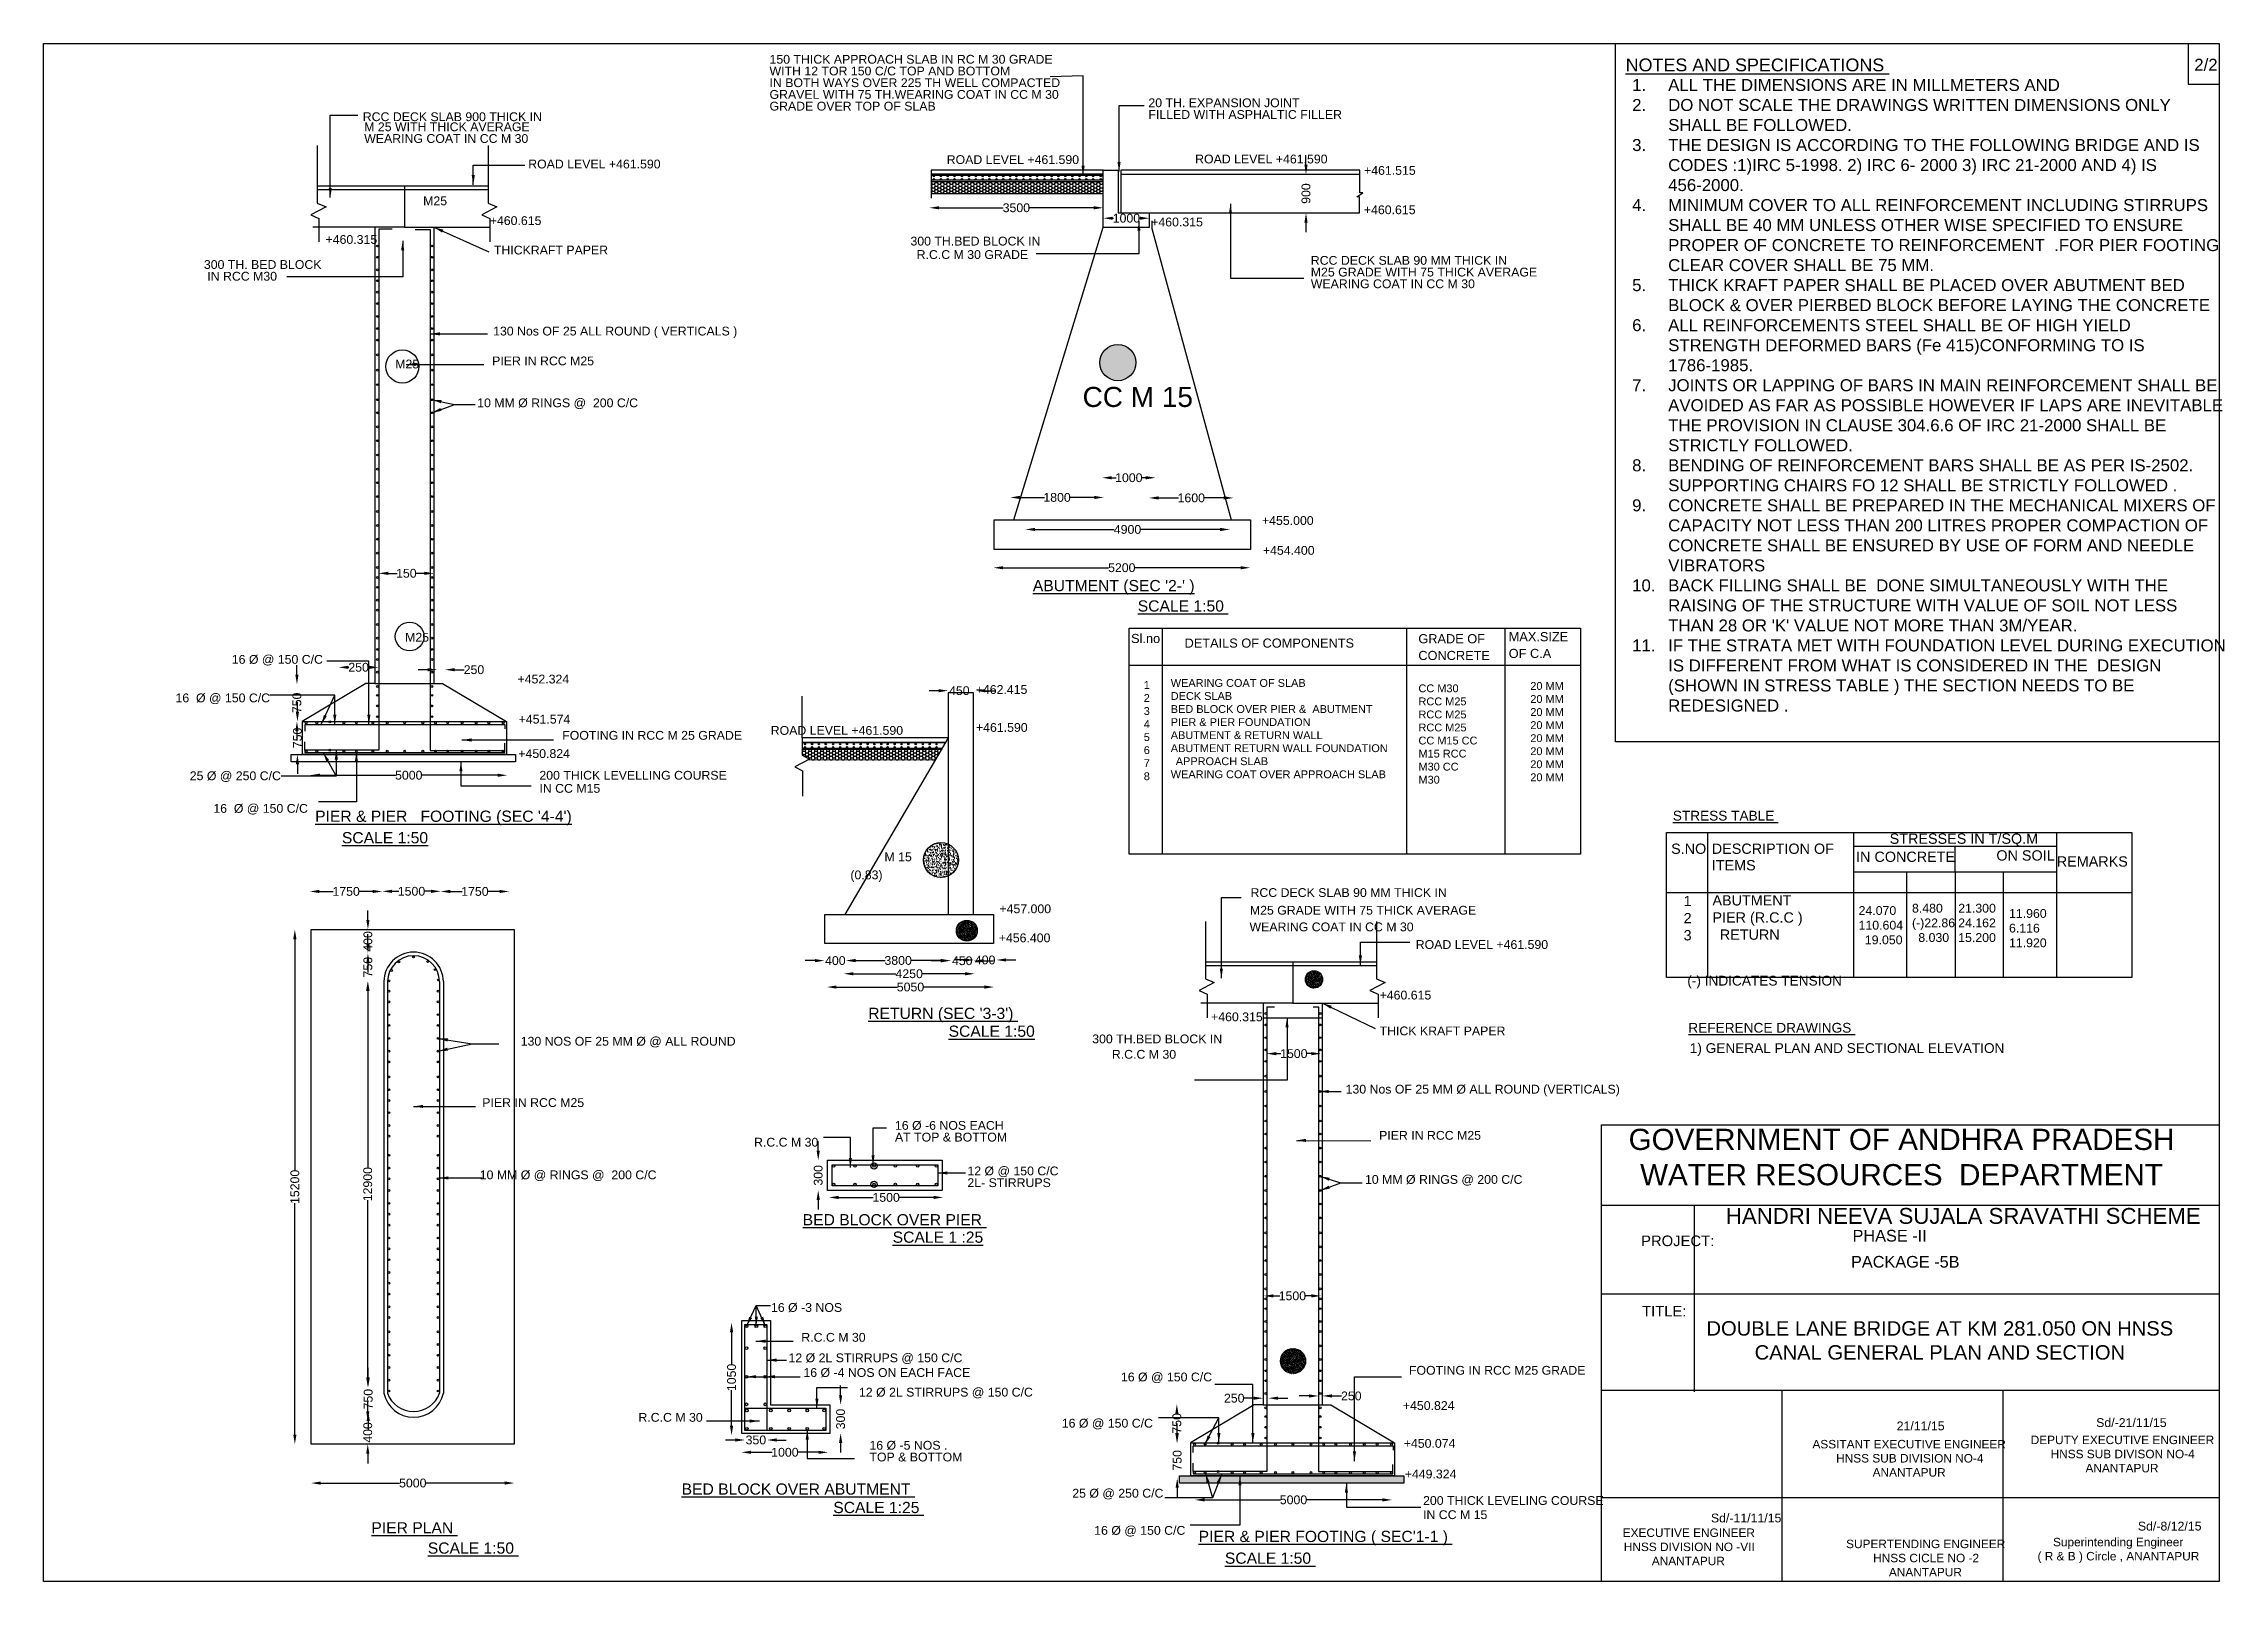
# Model space of a CAD drawing. Header units: millimetres. Extents: x 5124 to 2378553, y 2311 to 44314901.
# Drawn here: x 2364940 to 2378553, y 44305296 to 44314901 of the extents above.
import ezdxf

# ---------------------------------------------------------------- set-up
doc = ezdxf.new("R2010")
doc.units = ezdxf.units.MM
doc.header["$MEASUREMENT"] = 0
for name, color, linetype in [('DIMENSION', 7, 'Continuous'), ('DRAWING', 2, 'Continuous'), ('TEXT', 7, 'Continuous')]:
    doc.layers.add(name, color=color, linetype=linetype)
doc.styles.get("Standard").update_dxf_attribs({"font": 'arial.ttf', "height": 55})
doc.dimstyles.get("Standard").update_dxf_attribs({"dimtxt": 70, "dimasz": 60, "dimexe": 0.18, "dimexo": 0.0625, "dimgap": 0.09, "dimtad": 0, "dimdec": 0, "dimzin": 0, "dimdsep": 46, "dimtxsty": 'Standard', "dimcen": 0.09, "dimse1": 1, "dimse2": 1, "dimadec": 0, "dimazin": 0, "dimtfac": 1, "dimtdec": 0, "dimtofl": 0, "dimtmove": 0, "dimatfit": 3, "dimfxl": 1, "dimtolj": 1, "dimtzin": 0, "dimarcsym": 0})
pattern_1 = [(50, (0, 0), (7.172601826, -0.6275213498), [0.75, -8.25]), (355, (0, 0), (-1.3875133361, 7.521921337), [0.6, -6.6]), (100.45144446, (0.598, -0.052), (5.7850884673, 6.8943999097), [0.63740192, -7.01142112]), (46.1842, (0, 2), (10.6724133067, -1.655192808), [1.125, -12.375]), (96.63563549, (0.889, 1.862), (9.3466194567, 9.7411860077), [0.95610342, -10.5171376]), (351.18416399, (0, 2), (9.3466194505, 9.7411860027), [0.9, -9.90000001]), (21, (1, 1.5), (5.9690705212, -4.02618890665), [0.75, -8.25]), (326, (1, 1.5), (2.4331533192, 7.2515004505), [0.6, -6.6]), (71.45144474, (1.4974, 1.1645), (8.4022237673, 3.2253115281), [0.6374019, -7.01142112]), (37.5, (0, 0), (0.12159855317, 3.32893853831), [0, -6.52, 0, -6.7, 0, -6.625]), (7.5, (0, 0), (2.63069537442, 3.94411711882), [0, -3.82, 0, -6.37, 0, -2.525]), (327.5, (-2.23, 0), (5.33822436172, -0.22554871734), [0, -2.5, 0, -7.8, 0, -10.35]), (317.5, (-3.23, 0), (5.8318616934, 1.0010498233), [0, -3.25, 0, -5.18, 0, -7.35])]
pattern_2 = [(0, (0, 0), (18.75, 10.8253175473), [12.5, -25]), (120, (0, 0), (-18.75, 10.8253175473), [12.5, -25]), (60, (0, 0), (4e-15, 21.6506350946), [-25, 12.5])]

msp = doc.modelspace()

# ---------------------------------------------------------------- texts
at = {"layer": 'DIMENSION', "color": 0, "insert": (2374781.1, 44314679.8), "char_height": 75, "attachment_point": 1}
msp.add_mtext_dynamic_manual_height_columns("\\pi-225,l300,t300;1.^IALL THE DIMENSIONS ARE IN MILLMETERS AND \\P2.^IDO NOT SCALE THE DRAWINGS WRITTEN DIMENSIONS ONLY SHALL BE FOLLOWED.\\P3.^ITHE DESIGN IS ACCORDING TO THE FOLLOWING BRIDGE AND IS CODES :1)IRC 5-1998. 2) IRC 6- 2000 3) IRC 21-2000 AND 4) IS 456-2000.\\P4.^IMINIMUM COVER TO ALL REINFORCEMENT INCLUDING STIRRUPS SHALL BE 40 MM UNLESS OTHER WISE SPECIFIED TO ENSURE PROPER OF CONCRETE TO REINFORCEMENT  .FOR PIER FOOTING CLEAR COVER SHALL BE 75 MM.\\P5.^ITHICK KRAFT PAPER SHALL BE PLACED OVER ABUTMENT BED BLOCK & OVER PIERBED BLOCK BEFORE LAYING THE CONCRETE \\P6.^IALL REINFORCEMENTS STEEL SHALL BE OF HIGH YIELD STRENGTH DEFORMED BARS (Fe 415)CONFORMING TO IS 1786-1985.\\P7.^IJOINTS OR LAPPING OF BARS IN MAIN REINFORCEMENT SHALL BE AVOIDED AS FAR AS POSSIBLE HOWEVER IF LAPS ARE INEVITABLE THE PROVISION IN CLAUSE 304.6.6 OF IRC 21-2000 SHALL BE STRICTLY FOLLOWED. \\P8.^IBENDING OF REINFORCEMENT BARS SHALL BE AS PER IS-2502. SUPPORTING CHAIRS FO 12 SHALL BE STRICTLY FOLLOWED .\\P9.^ICONCRETE SHALL BE PREPARED IN THE MECHANICAL MIXERS OF CAPACITY NOT LESS THAN 200 LITRES PROPER COMPACTION OF CONCRETE SHALL BE ENSURED BY USE OF FORM AND NEEDLE VIBRATORS \\P10.^IBACK FILLING SHALL BE  DONE SIMULTANEOUSLY WITH THE RAISING OF THE STRUCTURE WITH VALUE OF SOIL NOT LESS THAN 28 OR 'K' VALUE NOT MORE THAN 3M/YEAR.\\P11.^IIF THE STRATA MET WITH FOUNDATION LEVEL DURING EXECUTION IS DIFFERENT FROM WHAT IS CONSIDERED IN THE  DESIGN (SHOWN IN STRESS TABLE ) THE SECTION NEEDS TO BE REDESIGNED . ", width=3779.551, gutter_width=1500, heights=[0], dxfattribs=at)
at = {"layer": 'TEXT', "color": 0}
for s, height, p in [('150 THICK APPROACH SLAB IN RC M 30 GRADE ', 55, (2369471.1, 44314775.2)), ('WITH 12 TOR 150 C/C TOP AND BOTTOM ', 55, (2369471.1, 44314702)), ('%%UNOTES AND SPECIFICATIONS ', 80, (2374815.5, 44314727.5)), ('2/2', 75, (2378365.3, 44314730.9)), ('GRAVEL WITH 75 TH.WEARING COAT IN CC M 30 ', 55, (2369471.1, 44314555.7)), ('IN BOTH WAYS OVER 225 TH WELL COMPACTED ', 55, (2369471.1, 44314628.9)), ('20 TH. EXPANSION JOINT ', 55, (2371836.3, 44314503.6)), ('RCC DECK SLAB 900 THICK IN ', 55, (2366931.9, 44314416.4)), ('GRADE OVER TOP OF SLAB ', 55, (2369471.1, 44314482.5)), ('FILLED WITH ASPHALTIC FILLER ', 55, (2371836.3, 44314430.4)), ('WEARING COAT IN CC M 30 ', 55, (2366940.8, 44314280.4)), ('M 25 WITH THICK AVERAGE ', 55, (2366940.8, 44314353.5)), ('ROAD LEVEL +461.590', 55, (2367964.6, 44314121)), ('ROAD LEVEL +461.590', 55, (2370577.1, 44314148.5)), ('ROAD LEVEL +461.590', 55, (2372128.1, 44314152.3)), ('+461.515', 55, (2373182.4, 44314081)), ('M25', 55, (2367308.8, 44313890.9)), ('+460.615', 55, (2373181.4, 44313835.2)), ('+460.615', 55, (2367724.7, 44313767.5)), ('+460.315', 55, (2371853.8, 44313759)), ('+460.315', 55, (2366699.4, 44313649.8)), ('THICKRAFT PAPER ', 55, (2367750.5, 44313583.7)), ('300 TH.BED BLOCK IN ', 55, (2370350.9, 44313639.6)), ('R.C.C M 30 GRADE ', 55, (2370389.6, 44313555.5)), ('300 TH. BED BLOCK ', 55, (2365940, 44313493.3)), (' IN RCC M30 ', 55, (2365940, 44313420.1)), ('RCC DECK SLAB 90 MM THICK IN ', 55, (2372850.1, 44313519.3)), ('M25 GRADE WITH 75 THICK AVERAGE ', 55, (2372850.1, 44313446.1)), ('WEARING COAT IN CC M 30 ', 55, (2372850.1, 44313373)), ('130 Nos OF 25 ALL ROUND ( VERTICALS ) ', 55, (2367745.6, 44313077.6)), ('M25', 55, (2367134.4, 44312872)), ('PIER IN RCC M25', 55, (2367739.6, 44312891.3)), ('10 MM Ø RINGS @  200 C/C ', 55, (2367646.1, 44312629.4)), ('CC M 15', 125, (2371425.5, 44312631.2)), ('+455.000', 55, (2372545.3, 44311894.4)), ('+454.400', 55, (2372551.1, 44311707.9)), ("%%UABUTMENT (SEC '2-' )", 70, (2371114.8, 44311480.5)), ('%%USCALE 1:50 ', 70, (2371769.6, 44311353.4)), ('M25', 55, (2367196.2, 44311165.3)), ('Sl.no', 57.03, (2371728.2, 44311156.7)), ('DETAILS OF COMPONENTS ', 57.034, (2372062.1, 44311127.8)), ('GRADE OF ', 57.03, (2373521.4, 44311155.2)), ('MAX.SIZE', 57.03, (2374085.5, 44311167.9)), ('16 Ø @ 150 C/C', 55, (2366114.3, 44311027.1)), ('CONCRETE ', 57.03, (2373521.4, 44311050.5)), ('OF C.A', 57.03, (2374085.5, 44311063.2)), ('+452.324', 55, (2367898, 44310904.2)), ('+462.415', 55, (2370758.3, 44310839)), ('16  Ø @ 150 C/C  ', 55, (2365762.9, 44310786.5)), ('+451.574', 55, (2367904.9, 44310653.8)), ('FOOTING IN RCC M 25 GRADE ', 55, (2368176.9, 44310552.7)), ('ROAD LEVEL +461.590 ', 55, (2369478.5, 44310583.5)), ('+461.590', 55, (2370759.9, 44310601.9)), ('+450.824', 55, (2367902.9, 44310438.8)), ('25 Ø @ 250 C/C ', 55, (2365851.9, 44310300.1)), ('200 THICK LEVELLING COURSE ', 55, (2368034.3, 44310303.1)), ('IN CC M15', 55, (2368034.7, 44310221.5)), ('16  Ø @ 150 C/C  ', 55, (2365999.1, 44310096.4)), ("%%UPIER & PIER   FOOTING (SEC '4-4')", 70, (2366634.5, 44310040)), ('%%USTRESS TABLE ', 60.976, (2375109.7, 44310048)), ('%%USCALE 1:50', 70, (2366801.5, 44309905.7)), ('STRESSES IN T/SQ.M ', 64.205, (2376463.7, 44309902.8)), ('M 15', 55, (2370188.7, 44309793.6)), ('S.NO ', 64.2, (2375099.4, 44309840)), ('DESCRIPTION OF ', 64.205, (2375353.3, 44309840)), ('ITEMS  ', 64.2, (2375353.3, 44309736.8)), ('IN CONCRETE ', 64.205, (2376254.1, 44309789.7)), ('ON SOIL ', 64.2, (2377129.9, 44309798.1)), ('REMARKS ', 64.2, (2377507, 44309760.4)), ('(0.83)', 55, (2369976, 44309681.1)), ('+457.000', 55, (2370906.2, 44309469.3)), ('RCC DECK SLAB 90 MM THICK IN ', 55, (2372473.7, 44309570.6)), ('M 15', 35, (2370650.8, 44309349)), ('WEARING COAT IN CC M 30 ', 55, (2372467.6, 44309356.2)), ('M25 GRADE WITH 75 THICK AVERAGE ', 55, (2372469.7, 44309460.2)), ('+456.400', 55, (2370902, 44309287.6)), ('ROAD LEVEL +461.590', 55, (2373505.1, 44309246.2)), ('M 25', 25, (2372832.6, 44309047.1)), ('+460.615', 55, (2373279.6, 44308930.3)), ('(-) INDICATES TENSION ', 60.976, (2375200.4, 44309017.4)), ("%%URETURN (SEC '3-3') ", 70, (2370087.3, 44308808.8)), ('+460.315', 55, (2372227.4, 44308794.4)), ('%%USCALE 1:50', 70, (2370589, 44308697.3)), ('300 TH.BED BLOCK IN ', 55, (2371485.6, 44308656.6)), ('THICK KRAFT PAPER ', 55, (2373279.7, 44308706.5)), ('%%UREFERENCE DRAWINGS ', 60.976, (2375206.9, 44308723.3)), ('130 NOS OF 25 MM Ø @ ALL ROUND ', 55, (2367917.8, 44308641.9)), ('R.C.C M 30', 55, (2371608.1, 44308560.3)), ('1) GENERAL PLAN AND SECTIONAL ELEVATION ', 60.976, (2375215.8, 44308596.3)), ('PIER IN RCC M25 ', 55, (2367677.9, 44308258.9)), ('130 Nos OF 25 MM Ø ALL ROUND (VERTICALS)', 55, (2373067.3, 44308342.8)), ('16 Ø -6 NOS EACH ', 55, (2370254.1, 44308116.4)), ('R.C.C M 30 ', 55, (2369374.4, 44308011.5)), ('AT TOP & BOTTOM ', 55, (2370254.1, 44308043.2)), ('PIER IN RCC M25 ', 55, (2373276.6, 44308054.3)), ('12 Ø @ 150 C/C', 55, (2370706.4, 44307831.9)), ('10 MM Ø @ RINGS @  200 C/C', 55, (2367662, 44307807.5)), ('2L- STIRRUPS ', 55, (2370706.4, 44307758.7)), ('10 MM Ø RINGS @ 200 C/C', 55, (2373188.4, 44307778.8)), ('HANDRI NEEVA SUJALA SRAVATHI SCHEME ', 99.177, (2375441.2, 44307529)), ('%%UBED BLOCK OVER PIER ', 70, (2369678.2, 44307519.8)), ('%%USCALE 1 :25', 70, (2370239.8, 44307410.9)), ('PHASE -II ', 72.73, (2376231.9, 44307418.7)), ('PACKAGE -5B', 72.73, (2376222.3, 44307255.8)), ('16 Ø -3 NOS ', 55, (2369480.2, 44306979.2)), ('R.C.C M 30 ', 55, (2369669.7, 44306792.7)), ('12 Ø 2L STIRRUPS @ 150 C/C', 55, (2369589.7, 44306664.7)), ('M 25', 25, (2372691.6, 44306659.3)), ('16 Ø -4 NOS ON EACH FACE ', 55, (2369682.7, 44306572.7)), ('16 Ø @ 150 C/C ', 55, (2371664.8, 44306545.1)), ('FOOTING IN RCC M25 GRADE ', 55, (2373462.9, 44306586.7)), ('12 Ø 2L STIRRUPS @ 150 C/C', 55, (2370029.5, 44306450.2)), ('+450.824', 55, (2373424.8, 44306366.6)), ('R.C.C M 30 ', 55, (2368652.7, 44306293)), ('16 Ø @ 150 C/C', 55, (2371295.6, 44306256.4)), ('16 Ø -5 NOS .', 55, (2370094.8, 44306118.4)), ('+450.074', 55, (2373430.2, 44306130.3)), ('TOP & BOTTOM ', 55, (2370094.8, 44306045.2)), ('+449.324', 55, (2373436.5, 44305939.1)), ('%%UBED BLOCK OVER ABUTMENT ', 70, (2368922.3, 44305837.6)), ('25 Ø @ 250 C/C', 55, (2371361, 44305819)), ('%%USCALE 1:25 ', 70, (2369868.9, 44305722.6)), ('200 THICK LEVELING COURSE ', 55, (2373550.9, 44305773.5)), ('IN CC M 15 ', 55, (2373550.9, 44305685.1)), ('%%UPIER PLAN ', 70, (2366985.6, 44305595.8)), ('16 Ø @ 150 C/C', 55, (2371498, 44305586.9)), ("%%UPIER & PIER FOOTING ( SEC'1-1 ) ", 70, (2372150, 44305541.8)), ('%%USCALE 1:50 ', 70, (2367337.8, 44305469)), ('%%USCALE 1:50 ', 70, (2372313.7, 44305406))]:
    msp.add_text(s, height=height, dxfattribs=at).set_placement(p)
at = {"layer": 'TEXT'}
for s, p in [('21/11/15', (2376507.5, 44306239.6)), ('Sd/-21/11/15', (2377752.8, 44306260.2)), ('Sd/-11/11/15', (2375347.8, 44305664.3)), ('Sd/-8/12/15', (2378013.2, 44305613.7))]:
    msp.add_text(s, height=55, dxfattribs=at).set_placement(p)
at = {"layer": 'TEXT', "color": 0}
for s, insert, char_height, width, attachment_point in [('1 2 {\\H1.841x; }3 {\\H1.5607x; }4 {\\H1.65x; }5 {\\H1.6167x; }6 {\\H1.6319x; }7 {\\H1.6263x; }8{\\H1.6287x; }', (2371807.3, 44310919.5), 48.8863, 67.019, 1), ('WEARING COAT OF SLAB \\PDECK SLAB  {\\H1.8659x; }\\PBED BLOCK OVER PIER &  ABUTMENT   {\\H1.5774x; }PIER & PIER FOUNDATION {\\H1.6741x; }\\PABUTMENT & RETURN WALL {\\H1.6412x; }\\PABUTMENT RETURN WALL FOUNDATION  {\\H1.6523x; }APPROACH SLAB  {\\H1.6492x; }\\PWEARING COAT OVER APPROACH SLAB  {\\H1.6502x; }', (2371975.7, 44310931.9), 48.886, 1381.389, 1), ('CC M30  RCC M25 {\\H1.8653x; }RCC M25 {\\H1.5769x; }RCC M25 {\\H1.673x; }CC M15 CC {\\H1.641x; }M15 RCC {\\H1.6517x; }M30 CC {\\H1.6481x; }M30{\\H1.6363x; }', (2373522.3, 44310898.1), 48.8863, 387.245, 1), ('20 MM 20 MM {\\H1.841x; }20 MM {\\H1.5607x; }20 MM {\\H1.6541x; }20 MM {\\H1.623x; }20 MM {\\H1.6334x; }20 MM {\\H1.6299x; }20 MM{\\H1.631x; }', (2374220.4, 44310913), 48.8863, 235.859, 1), ('1 2 {\\H1.841x; }3{\\H1.5607x; }', (2375177.3, 44309577.6), 64.205, 49.883, 1), ('ABUTMENT  PIER (R.C.C ) {\\H1.8504x; }RETURN {\\H1.5648x; }', (2375357.4, 44309581.8), 64.205, 563.17, 1), ('GOVERNMENT OF ANDHRA PRADESH\\PWATER RESOURCES  DEPARTMENT', (2376537.6, 44307945.4), 132.237, 4222.654, 5), ('TITLE:', (2374918.1, 44307016.5), 66.12, 152.372, 1), ('\\pi35.805;DOUBLE LANE BRIDGE AT KM 281.050 ON HNSS \\P\\pi336.5;CANAL GENERAL PLAN AND SECTION ', (2375284.4, 44306921.2), 90, 2969.046, 1), ('\\pi0.50513;ASSITANT EXECUTIVE ENGINEER \\P\\pi148.49;HNSS SUB DIVISION NO-4 \\P\\pi376.22;ANANTAPUR', (2375981.2, 44306179.5), 52.895, 1207.232, 1), ('\\pi13.584;DEPUTY EXECUTIVE ENGINEER  \\P\\pi138.19;HNSS SUB DIVISON NO-4 \\P\\pi355.65;ANANTAPUR ', (2377330.5, 44306206.2), 52.895, 1166.1, 1), ('\\pi13.657;EXECUTIVE ENGINEER  \\P\\pi20.674;HNSS DIVISION NO -VII \\P\\pi195.52;ANANTAPUR ', (2374783.6, 44305626.3), 52.895, 845.845, 1), ('\\pi109.69;Superintending Engineer  \\P\\pi12.971;( R & B ) Circle , ANANTAPUR ', (2377373.8, 44305568), 52.895, 1030.508, 1), ('\\pi31.185;SUPERTENDING ENGINEER  \\P\\pi200.22;HNSS CICLE NO -2 \\P\\pi298.45;ANANTAPUR ', (2376160.5, 44305556.5), 52.895, 1051.708, 1)]:
    msp.add_mtext(s, dxfattribs=dict(at, insert=insert, char_height=char_height, width=width, attachment_point=attachment_point))
at = {"layer": 'TEXT', "char_height": 55, "attachment_point": 1}
for s, insert, width in [('8.480 (-)22.86 {\\H1.854x; }8.030{\\H1.5677x; }', (2376603.1, 44309528), 269.035), ('21.300 24.162 {\\H1.841x; }15.200{\\H1.5607x; }', (2376891.6, 44309528), 249.33), ('24.070 110.604 {\\H1.841x; }19.050{\\H1.5607x; }', (2376269.6, 44309513.7), 279.785), ('11.960 6.116{\\H1.841x; }\\P11.920{\\H1.5607x; }', (2377208.8, 44309495.3), 245.238)]:
    msp.add_mtext(s, dxfattribs=dict(at, insert=insert, width=width))
at = {"layer": 'TEXT', "color": 0, "insert": (2374912.1, 44307456), "char_height": 66.12, "attachment_point": 1}
msp.add_mtext('PROJECT:', dxfattribs=at)

# ---------------------------------------------------------------- blocks, each defined once
blk = doc.blocks.new('*D53')
at = {"layer": 'Defpoints', "color": 0, "transparency": 16777216}
for p in [(2372127, 44305816), (2373357, 44305816), (2373357, 44305805)]:
    blk.add_point(p, dxfattribs=at)
at = {"layer": 'TEXT', "color": 0, "lineweight": -2, "transparency": 16777216}
for p, q in [((2372187, 44305805), (2372660, 44305805)), ((2373297, 44305805), (2372824, 44305805))]:
    blk.add_line(p, q, dxfattribs=at)
at = {"layer": 'TEXT', "color": 0, "transparency": 16777216}
for points in [[(2372187, 44305815), (2372187, 44305795), (2372127, 44305805)], [(2373297, 44305815), (2373297, 44305795), (2373357, 44305805)]]:
    blk.add_solid(points, dxfattribs=at)
at = {"layer": 'TEXT', "color": 0, "transparency": 16777216, "insert": (2372742, 44305805), "char_height": 55, "attachment_point": 5}
blk.add_mtext('\\A1;5000', dxfattribs=at)
blk = doc.blocks.new('*D54')
at = {"layer": 'Defpoints', "color": 0, "transparency": 16777216}
for p in [(2372914, 44307079), (2372557, 44307060), (2372914, 44307060)]:
    blk.add_point(p, dxfattribs=at)
at = {"layer": 'TEXT', "color": 0, "lineweight": -2, "transparency": 16777216}
for p, q in [((2372617, 44307079), (2372656, 44307079)), ((2372854, 44307079), (2372815, 44307079))]:
    blk.add_line(p, q, dxfattribs=at)
at = {"layer": 'TEXT', "color": 0, "transparency": 16777216}
for points in [[(2372617, 44307089), (2372617, 44307069), (2372557, 44307079)], [(2372854, 44307089), (2372854, 44307069), (2372914, 44307079)]]:
    blk.add_solid(points, dxfattribs=at)
at = {"layer": 'TEXT', "color": 0, "transparency": 16777216, "insert": (2372735, 44307079), "char_height": 55, "attachment_point": 5}
blk.add_mtext('\\A1;1500', dxfattribs=at)
blk = doc.blocks.new('*D55')
at = {"layer": 'Defpoints', "color": 0, "transparency": 16777216}
for p in [(2372574, 44308600), (2372914, 44308600), (2372914, 44308592)]:
    blk.add_point(p, dxfattribs=at)
at = {"layer": 'TEXT', "color": 0, "lineweight": -2, "transparency": 16777216}
for p, q in [((2372634, 44308592), (2372664, 44308592)), ((2372854, 44308592), (2372823, 44308592))]:
    blk.add_line(p, q, dxfattribs=at)
at = {"layer": 'TEXT', "color": 0, "transparency": 16777216}
for points in [[(2372634, 44308602), (2372634, 44308582), (2372574, 44308592)], [(2372854, 44308602), (2372854, 44308582), (2372914, 44308592)]]:
    blk.add_solid(points, dxfattribs=at)
at = {"layer": 'TEXT', "color": 0, "transparency": 16777216, "insert": (2372744, 44308592), "char_height": 55, "attachment_point": 5}
blk.add_mtext('\\A1;1500', dxfattribs=at)
blk = doc.blocks.new('*D56')
at = {"layer": 'Defpoints', "color": 0, "transparency": 16777216}
for p in [(2372014, 44306403), (2372100, 44306403), (2372100, 44306162)]:
    blk.add_point(p, dxfattribs=at)
at = {"layer": 'TEXT', "color": 0, "lineweight": -2, "transparency": 16777216}
for p, q in [((2372014, 44306343), (2372014, 44306343)), ((2372014, 44306222), (2372014, 44306222))]:
    blk.add_line(p, q, dxfattribs=at)
at = {"layer": 'TEXT', "color": 0, "transparency": 16777216}
for points in [[(2372004, 44306343), (2372024, 44306343), (2372014, 44306403)], [(2372004, 44306222), (2372024, 44306222), (2372014, 44306162)]]:
    blk.add_solid(points, dxfattribs=at)
at = {"layer": 'TEXT', "color": 0, "transparency": 16777216, "insert": (2372014, 44306283), "char_height": 55, "attachment_point": 5, "rotation": 90}
blk.add_mtext('\\A1;750', dxfattribs=at)
blk = doc.blocks.new('*D57')
at = {"layer": 'Defpoints', "color": 0, "transparency": 16777216}
for p in [(2372014, 44306162), (2372014, 44305941), (2372016, 44305941)]:
    blk.add_point(p, dxfattribs=at)
at = {"layer": 'TEXT', "color": 0, "lineweight": -2, "transparency": 16777216}
for p, q in [((2372016, 44306222), (2372016, 44306282)), ((2372016, 44305881), (2372016, 44305821))]:
    blk.add_line(p, q, dxfattribs=at)
at = {"layer": 'TEXT', "color": 0, "transparency": 16777216}
for points in [[(2372006, 44306222), (2372026, 44306222), (2372016, 44306162)], [(2372006, 44305881), (2372026, 44305881), (2372016, 44305941)]]:
    blk.add_solid(points, dxfattribs=at)
at = {"layer": 'TEXT', "color": 0, "transparency": 16777216, "insert": (2372016, 44306052), "char_height": 55, "attachment_point": 5, "rotation": 90}
blk.add_mtext('\\A1;750', dxfattribs=at)
blk = doc.blocks.new('*D58')
at = {"layer": 'Defpoints', "color": 0, "transparency": 16777216}
for p in [(2372553, 44306451), (2372586, 44306451), (2372586, 44306440)]:
    blk.add_point(p, dxfattribs=at)
at = {"layer": 'TEXT', "color": 0, "lineweight": -2, "transparency": 16777216}
for p, q in [((2372493, 44306440), (2372433, 44306440)), ((2372646, 44306440), (2372706, 44306440))]:
    blk.add_line(p, q, dxfattribs=at)
at = {"layer": 'TEXT', "color": 0, "transparency": 16777216}
for points in [[(2372493, 44306450), (2372493, 44306430), (2372553, 44306440)], [(2372646, 44306450), (2372646, 44306430), (2372586, 44306440)]]:
    blk.add_solid(points, dxfattribs=at)
at = {"layer": 'TEXT', "color": 0, "transparency": 16777216, "insert": (2372372, 44306440), "char_height": 55, "attachment_point": 5}
blk.add_mtext('\\A1;250', dxfattribs=at)
blk = doc.blocks.new('*D59')
at = {"layer": 'Defpoints', "color": 0, "transparency": 16777216}
for p in [(2372898, 44306457), (2372922, 44306457), (2372922, 44306454)]:
    blk.add_point(p, dxfattribs=at)
at = {"layer": 'TEXT', "color": 0, "lineweight": -2, "transparency": 16777216}
for p, q in [((2372838, 44306454), (2372778, 44306454)), ((2372982, 44306454), (2373042, 44306454))]:
    blk.add_line(p, q, dxfattribs=at)
at = {"layer": 'TEXT', "color": 0, "transparency": 16777216}
for points in [[(2372838, 44306464), (2372838, 44306444), (2372898, 44306454)], [(2372982, 44306464), (2372982, 44306444), (2372922, 44306454)]]:
    blk.add_solid(points, dxfattribs=at)
at = {"layer": 'TEXT', "color": 0, "transparency": 16777216, "insert": (2373103, 44306454), "char_height": 55, "attachment_point": 5}
blk.add_mtext('\\A1;250', dxfattribs=at)
blk = doc.blocks.new('*D60')
at = {"layer": 'Defpoints', "color": 0, "transparency": 16777216}
for p in [(2369228, 44306912), (2369234, 44306912), (2369228, 44306208)]:
    blk.add_point(p, dxfattribs=at)
at = {"layer": 'TEXT', "color": 0, "lineweight": -2, "transparency": 16777216}
for p, q in [((2369234, 44306852), (2369234, 44306649)), ((2369234, 44306268), (2369234, 44306490))]:
    blk.add_line(p, q, dxfattribs=at)
at = {"layer": 'TEXT', "color": 0, "transparency": 16777216}
for points in [[(2369224, 44306852), (2369244, 44306852), (2369234, 44306912)], [(2369224, 44306268), (2369244, 44306268), (2369234, 44306208)]]:
    blk.add_solid(points, dxfattribs=at)
at = {"layer": 'TEXT', "color": 0, "transparency": 16777216, "insert": (2369234, 44306570), "char_height": 55, "attachment_point": 5, "rotation": 90}
blk.add_mtext('\\A1;1050', dxfattribs=at)
blk = doc.blocks.new('*D61')
at = {"layer": 'Defpoints', "color": 0, "transparency": 16777216}
for p in [(2369847, 44306399), (2369915, 44306399), (2369847, 44306221)]:
    blk.add_point(p, dxfattribs=at)
at = {"layer": 'TEXT', "color": 0, "lineweight": -2, "transparency": 16777216}
for p, q in [((2369915, 44306459), (2369915, 44306519)), ((2369915, 44306161), (2369915, 44306101))]:
    blk.add_line(p, q, dxfattribs=at)
at = {"layer": 'TEXT', "color": 0, "transparency": 16777216}
for points in [[(2369905, 44306459), (2369925, 44306459), (2369915, 44306399)], [(2369905, 44306161), (2369925, 44306161), (2369915, 44306221)]]:
    blk.add_solid(points, dxfattribs=at)
at = {"layer": 'TEXT', "color": 0, "transparency": 16777216, "insert": (2369915, 44306310), "char_height": 55, "attachment_point": 5, "rotation": 90}
blk.add_mtext('\\A1;300', dxfattribs=at)
blk = doc.blocks.new('*D62')
at = {"layer": 'Defpoints', "color": 0, "transparency": 16777216}
for p in [(2369296, 44306106), (2369837, 44306106), (2369837, 44306102)]:
    blk.add_point(p, dxfattribs=at)
at = {"layer": 'TEXT', "color": 0, "lineweight": -2, "transparency": 16777216}
for p, q in [((2369356, 44306102), (2369487, 44306102)), ((2369777, 44306102), (2369646, 44306102))]:
    blk.add_line(p, q, dxfattribs=at)
at = {"layer": 'TEXT', "color": 0, "transparency": 16777216}
for points in [[(2369356, 44306112), (2369356, 44306092), (2369296, 44306102)], [(2369777, 44306112), (2369777, 44306092), (2369837, 44306102)]]:
    blk.add_solid(points, dxfattribs=at)
at = {"layer": 'TEXT', "color": 0, "transparency": 16777216, "insert": (2369567, 44306102), "char_height": 55, "attachment_point": 5}
blk.add_mtext('\\A1;1000', dxfattribs=at)
blk = doc.blocks.new('*D63')
at = {"layer": 'Defpoints', "color": 0, "transparency": 16777216}
for p in [(2369317, 44306237), (2369455, 44306237), (2369455, 44306179)]:
    blk.add_point(p, dxfattribs=at)
at = {"layer": 'TEXT', "color": 0, "lineweight": -2, "transparency": 16777216}
for p, q in [((2369257, 44306179), (2369197, 44306179)), ((2369515, 44306179), (2369575, 44306179))]:
    blk.add_line(p, q, dxfattribs=at)
at = {"layer": 'TEXT', "color": 0, "transparency": 16777216}
for points in [[(2369257, 44306189), (2369257, 44306169), (2369317, 44306179)], [(2369515, 44306189), (2369515, 44306169), (2369455, 44306179)]]:
    blk.add_solid(points, dxfattribs=at)
at = {"layer": 'TEXT', "color": 0, "transparency": 16777216, "insert": (2369386, 44306179), "char_height": 55, "attachment_point": 5}
blk.add_mtext('\\A1;350', dxfattribs=at)
blk = doc.blocks.new('*D64')
at = {"layer": 'Defpoints', "color": 0, "transparency": 16777216}
for p in [(2366610, 44306153), (2367878, 44306153), (2367878, 44305910)]:
    blk.add_point(p, dxfattribs=at)
at = {"layer": 'TEXT', "color": 0, "lineweight": -2, "transparency": 16777216}
for p, q in [((2366670, 44305910), (2367162, 44305910)), ((2367818, 44305910), (2367326, 44305910))]:
    blk.add_line(p, q, dxfattribs=at)
at = {"layer": 'TEXT', "color": 0, "transparency": 16777216}
for points in [[(2366670, 44305920), (2366670, 44305900), (2366610, 44305910)], [(2367818, 44305920), (2367818, 44305900), (2367878, 44305910)]]:
    blk.add_solid(points, dxfattribs=at)
at = {"layer": 'TEXT', "color": 0, "transparency": 16777216, "insert": (2367244, 44305910), "char_height": 55, "attachment_point": 5}
blk.add_mtext('\\A1;5000', dxfattribs=at)
blk = doc.blocks.new('*D65')
at = {"layer": 'Defpoints', "color": 0, "transparency": 16777216}
for p in [(2366963, 44306298), (2366969, 44306298), (2366969, 44306153)]:
    blk.add_point(p, dxfattribs=at)
at = {"layer": 'TEXT', "color": 0, "lineweight": -2, "transparency": 16777216}
for p, q in [((2366963, 44306358), (2366963, 44306418)), ((2366963, 44306093), (2366963, 44306033))]:
    blk.add_line(p, q, dxfattribs=at)
at = {"layer": 'TEXT', "color": 0, "transparency": 16777216}
for points in [[(2366953, 44306358), (2366973, 44306358), (2366963, 44306298)], [(2366953, 44306093), (2366973, 44306093), (2366963, 44306153)]]:
    blk.add_solid(points, dxfattribs=at)
at = {"layer": 'TEXT', "color": 0, "transparency": 16777216, "insert": (2366963, 44306226), "char_height": 55, "attachment_point": 5, "rotation": 90}
blk.add_mtext('\\A1;400', dxfattribs=at)
blk = doc.blocks.new('*D66')
at = {"layer": 'Defpoints', "color": 0, "transparency": 16777216}
for p in [(2366963, 44306510), (2366966, 44306510), (2366963, 44306358)]:
    blk.add_point(p, dxfattribs=at)
at = {"layer": 'TEXT', "color": 0, "lineweight": -2, "transparency": 16777216}
for p, q in [((2366966, 44306570), (2366966, 44306630)), ((2366966, 44306298), (2366966, 44306238))]:
    blk.add_line(p, q, dxfattribs=at)
at = {"layer": 'TEXT', "color": 0, "transparency": 16777216}
for points in [[(2366956, 44306570), (2366976, 44306570), (2366966, 44306510)], [(2366956, 44306298), (2366976, 44306298), (2366966, 44306358)]]:
    blk.add_solid(points, dxfattribs=at)
at = {"layer": 'TEXT', "color": 0, "transparency": 16777216, "insert": (2366966, 44306434), "char_height": 55, "attachment_point": 5, "rotation": 90}
blk.add_mtext('\\A1;750', dxfattribs=at)
blk = doc.blocks.new('*D67')
at = {"layer": 'Defpoints', "color": 0, "transparency": 16777216}
for p in [(2366963, 44309044), (2366971, 44309044), (2366971, 44306510)]:
    blk.add_point(p, dxfattribs=at)
at = {"layer": 'TEXT', "color": 0, "lineweight": -2, "transparency": 16777216}
for p, q in [((2366963, 44308984), (2366963, 44307878)), ((2366963, 44306570), (2366963, 44307676))]:
    blk.add_line(p, q, dxfattribs=at)
at = {"layer": 'TEXT', "color": 0, "transparency": 16777216}
for points in [[(2366953, 44308984), (2366973, 44308984), (2366963, 44309044)], [(2366953, 44306570), (2366973, 44306570), (2366963, 44306510)]]:
    blk.add_solid(points, dxfattribs=at)
at = {"layer": 'TEXT', "color": 0, "transparency": 16777216, "insert": (2366963, 44307777), "char_height": 55, "attachment_point": 5, "rotation": 90}
blk.add_mtext('\\A1;12900', dxfattribs=at)
blk = doc.blocks.new('*D68')
at = {"layer": 'Defpoints', "color": 0, "transparency": 16777216}
for p in [(2366963, 44309219), (2366964, 44309219), (2366963, 44309044)]:
    blk.add_point(p, dxfattribs=at)
at = {"layer": 'TEXT', "color": 0, "lineweight": -2, "transparency": 16777216}
for p, q in [((2366964, 44309279), (2366964, 44309339)), ((2366964, 44308984), (2366964, 44308924))]:
    blk.add_line(p, q, dxfattribs=at)
at = {"layer": 'TEXT', "color": 0, "transparency": 16777216}
for points in [[(2366954, 44309279), (2366974, 44309279), (2366964, 44309219)], [(2366954, 44308984), (2366974, 44308984), (2366964, 44309044)]]:
    blk.add_solid(points, dxfattribs=at)
at = {"layer": 'TEXT', "color": 0, "transparency": 16777216, "insert": (2366964, 44309132), "char_height": 55, "attachment_point": 5, "rotation": 90}
blk.add_mtext('\\A1;750', dxfattribs=at)
blk = doc.blocks.new('*D69')
at = {"layer": 'Defpoints', "color": 0, "transparency": 16777216}
for p in [(2366964, 44309367), (2366964, 44309367), (2366964, 44309219)]:
    blk.add_point(p, dxfattribs=at)
at = {"layer": 'TEXT', "color": 0, "lineweight": -2, "transparency": 16777216}
for p, q in [((2366964, 44309427), (2366964, 44309487)), ((2366964, 44309159), (2366964, 44309099))]:
    blk.add_line(p, q, dxfattribs=at)
at = {"layer": 'TEXT', "color": 0, "transparency": 16777216}
for points in [[(2366954, 44309427), (2366974, 44309427), (2366964, 44309367)], [(2366954, 44309159), (2366974, 44309159), (2366964, 44309219)]]:
    blk.add_solid(points, dxfattribs=at)
at = {"layer": 'TEXT', "color": 0, "transparency": 16777216, "insert": (2366964, 44309293), "char_height": 55, "attachment_point": 5, "rotation": 90}
blk.add_mtext('\\A1;400', dxfattribs=at)
blk = doc.blocks.new('*D70')
at = {"layer": 'Defpoints', "color": 0, "transparency": 16777216}
for p in [(2366601, 44309575), (2367054, 44309605), (2367054, 44309575)]:
    blk.add_point(p, dxfattribs=at)
at = {"layer": 'TEXT', "color": 0, "lineweight": -2, "transparency": 16777216}
for p, q in [((2366661, 44309605), (2366748, 44309605)), ((2366994, 44309605), (2366907, 44309605))]:
    blk.add_line(p, q, dxfattribs=at)
at = {"layer": 'TEXT', "color": 0, "transparency": 16777216}
for points in [[(2366661, 44309615), (2366661, 44309595), (2366601, 44309605)], [(2366994, 44309615), (2366994, 44309595), (2367054, 44309605)]]:
    blk.add_solid(points, dxfattribs=at)
at = {"layer": 'TEXT', "color": 0, "transparency": 16777216, "insert": (2366828, 44309605), "char_height": 55, "attachment_point": 5}
blk.add_mtext('\\A1;1750', dxfattribs=at)
blk = doc.blocks.new('*D71')
at = {"layer": 'Defpoints', "color": 0, "transparency": 16777216}
for p in [(2367054, 44309605), (2367418, 44309606), (2367418, 44309605)]:
    blk.add_point(p, dxfattribs=at)
at = {"layer": 'TEXT', "color": 0, "lineweight": -2, "transparency": 16777216}
for p, q in [((2367114, 44309606), (2367157, 44309606)), ((2367358, 44309606), (2367316, 44309606))]:
    blk.add_line(p, q, dxfattribs=at)
at = {"layer": 'TEXT', "color": 0, "transparency": 16777216}
for points in [[(2367114, 44309616), (2367114, 44309596), (2367054, 44309606)], [(2367358, 44309616), (2367358, 44309596), (2367418, 44309606)]]:
    blk.add_solid(points, dxfattribs=at)
at = {"layer": 'TEXT', "color": 0, "transparency": 16777216, "insert": (2367236, 44309606), "char_height": 55, "attachment_point": 5}
blk.add_mtext('\\A1;1500', dxfattribs=at)
blk = doc.blocks.new('*D72')
at = {"layer": 'Defpoints', "color": 0, "transparency": 16777216}
for p in [(2367418, 44309606), (2367846, 44309606), (2367846, 44309605)]:
    blk.add_point(p, dxfattribs=at)
at = {"layer": 'TEXT', "color": 0, "lineweight": -2, "transparency": 16777216}
for p, q in [((2367478, 44309605), (2367553, 44309605)), ((2367786, 44309605), (2367712, 44309605))]:
    blk.add_line(p, q, dxfattribs=at)
at = {"layer": 'TEXT', "color": 0, "transparency": 16777216}
for points in [[(2367478, 44309615), (2367478, 44309595), (2367418, 44309605)], [(2367786, 44309615), (2367786, 44309595), (2367846, 44309605)]]:
    blk.add_solid(points, dxfattribs=at)
at = {"layer": 'TEXT', "color": 0, "transparency": 16777216, "insert": (2367632, 44309605), "char_height": 55, "attachment_point": 5}
blk.add_mtext('\\A1;1750', dxfattribs=at)
blk = doc.blocks.new('*D73')
at = {"layer": 'Defpoints', "color": 0, "transparency": 16777216}
for p in [(2366610, 44309367), (2366508, 44306153), (2366610, 44306153)]:
    blk.add_point(p, dxfattribs=at)
at = {"layer": 'TEXT', "color": 0, "lineweight": -2, "transparency": 16777216}
for p, q in [((2366508, 44309307), (2366508, 44307861)), ((2366508, 44306213), (2366508, 44307659))]:
    blk.add_line(p, q, dxfattribs=at)
at = {"layer": 'TEXT', "color": 0, "transparency": 16777216}
for points in [[(2366498, 44309307), (2366518, 44309307), (2366508, 44309367)], [(2366498, 44306213), (2366518, 44306213), (2366508, 44306153)]]:
    blk.add_solid(points, dxfattribs=at)
at = {"layer": 'TEXT', "color": 0, "transparency": 16777216, "insert": (2366508, 44307760), "char_height": 55, "attachment_point": 5, "rotation": 90}
blk.add_mtext('\\A1;15200', dxfattribs=at)
blk = doc.blocks.new('*D74')
at = {"layer": 'Defpoints', "color": 0, "transparency": 16777216}
for p in [(2370470, 44313897), (2371554, 44313897), (2371554, 44313875)]:
    blk.add_point(p, dxfattribs=at)
at = {"layer": 'TEXT', "color": 0, "lineweight": -2, "transparency": 16777216}
for p, q in [((2370530, 44313875), (2370930, 44313875)), ((2371494, 44313875), (2371094, 44313875))]:
    blk.add_line(p, q, dxfattribs=at)
at = {"layer": 'TEXT', "color": 0, "transparency": 16777216}
for points in [[(2370530, 44313885), (2370530, 44313865), (2370470, 44313875)], [(2371494, 44313885), (2371494, 44313865), (2371554, 44313875)]]:
    blk.add_solid(points, dxfattribs=at)
at = {"layer": 'TEXT', "color": 0, "transparency": 16777216, "insert": (2371012, 44313875), "char_height": 55, "attachment_point": 5}
blk.add_mtext('\\A1;3500', dxfattribs=at)
blk = doc.blocks.new('*D75')
at = {"layer": 'Defpoints', "color": 0, "transparency": 16777216}
for p in [(2371554, 44313810), (2371843, 44313810), (2371843, 44313810)]:
    blk.add_point(p, dxfattribs=at)
at = {"layer": 'TEXT', "color": 0, "lineweight": -2, "transparency": 16777216}
for p, q in [((2371614, 44313810), (2371619, 44313810)), ((2371783, 44313810), (2371778, 44313810))]:
    blk.add_line(p, q, dxfattribs=at)
at = {"layer": 'TEXT', "color": 0, "transparency": 16777216}
for points in [[(2371614, 44313820), (2371614, 44313800), (2371554, 44313810)], [(2371783, 44313820), (2371783, 44313800), (2371843, 44313810)]]:
    blk.add_solid(points, dxfattribs=at)
at = {"layer": 'TEXT', "color": 0, "transparency": 16777216, "insert": (2371699, 44313810), "char_height": 55, "attachment_point": 5}
blk.add_mtext('\\A1;1000', dxfattribs=at)
blk = doc.blocks.new('*D76')
at = {"layer": 'Defpoints', "color": 0, "transparency": 16777216}
for p in [(2372820, 44314084), (2372820, 44314084), (2372820, 44313843)]:
    blk.add_point(p, dxfattribs=at)
at = {"layer": 'TEXT', "color": 0, "lineweight": -2, "transparency": 16777216}
for p, q in [((2372820, 44314144), (2372820, 44314204)), ((2372820, 44313783), (2372820, 44313723))]:
    blk.add_line(p, q, dxfattribs=at)
at = {"layer": 'TEXT', "color": 0, "transparency": 16777216}
for points in [[(2372810, 44314144), (2372830, 44314144), (2372820, 44314084)], [(2372810, 44313783), (2372830, 44313783), (2372820, 44313843)]]:
    blk.add_solid(points, dxfattribs=at)
at = {"layer": 'TEXT', "color": 0, "transparency": 16777216, "insert": (2372820, 44313964), "char_height": 55, "attachment_point": 5, "rotation": 90}
blk.add_mtext('\\A1;900', dxfattribs=at)
blk = doc.blocks.new('*D77')
at = {"layer": 'Defpoints', "color": 0, "transparency": 16777216}
for p in [(2370975, 44312086), (2371558, 44312086), (2371558, 44312066)]:
    blk.add_point(p, dxfattribs=at)
at = {"layer": 'TEXT', "color": 0, "lineweight": -2, "transparency": 16777216}
for p, q in [((2371035, 44312066), (2371187, 44312066)), ((2371498, 44312066), (2371346, 44312066))]:
    blk.add_line(p, q, dxfattribs=at)
at = {"layer": 'TEXT', "color": 0, "transparency": 16777216}
for points in [[(2371035, 44312076), (2371035, 44312056), (2370975, 44312066)], [(2371498, 44312076), (2371498, 44312056), (2371558, 44312066)]]:
    blk.add_solid(points, dxfattribs=at)
at = {"layer": 'TEXT', "color": 0, "transparency": 16777216, "insert": (2371266, 44312066), "char_height": 55, "attachment_point": 5}
blk.add_mtext('\\A1;1800', dxfattribs=at)
blk = doc.blocks.new('*D78')
at = {"layer": 'Defpoints', "color": 0, "transparency": 16777216}
for p in [(2371547, 44312185), (2371880, 44312189), (2371880, 44312185)]:
    blk.add_point(p, dxfattribs=at)
at = {"layer": 'TEXT', "color": 0, "lineweight": -2, "transparency": 16777216}
for p, q in [((2371607, 44312189), (2371634, 44312189)), ((2371820, 44312189), (2371793, 44312189))]:
    blk.add_line(p, q, dxfattribs=at)
at = {"layer": 'TEXT', "color": 0, "transparency": 16777216}
for points in [[(2371607, 44312199), (2371607, 44312179), (2371547, 44312189)], [(2371820, 44312199), (2371820, 44312179), (2371880, 44312189)]]:
    blk.add_solid(points, dxfattribs=at)
at = {"layer": 'TEXT', "color": 0, "transparency": 16777216, "insert": (2371714, 44312189), "char_height": 55, "attachment_point": 5}
blk.add_mtext('\\A1;1000', dxfattribs=at)
blk = doc.blocks.new('*D79')
at = {"layer": 'Defpoints', "color": 0, "transparency": 16777216}
for p in [(2371840, 44312030), (2372367, 44312063), (2372367, 44312030)]:
    blk.add_point(p, dxfattribs=at)
at = {"layer": 'TEXT', "color": 0, "lineweight": -2, "transparency": 16777216}
for p, q in [((2371900, 44312063), (2372024, 44312063)), ((2372307, 44312063), (2372183, 44312063))]:
    blk.add_line(p, q, dxfattribs=at)
at = {"layer": 'TEXT', "color": 0, "transparency": 16777216}
for points in [[(2371900, 44312073), (2371900, 44312053), (2371840, 44312063)], [(2372307, 44312073), (2372307, 44312053), (2372367, 44312063)]]:
    blk.add_solid(points, dxfattribs=at)
at = {"layer": 'TEXT', "color": 0, "transparency": 16777216, "insert": (2372104, 44312063), "char_height": 55, "attachment_point": 5}
blk.add_mtext('\\A1;1600', dxfattribs=at)
blk = doc.blocks.new('*D80')
at = {"layer": 'Defpoints', "color": 0, "transparency": 16777216}
for p in [(2371068, 44311876), (2372344, 44311876), (2372344, 44311866)]:
    blk.add_point(p, dxfattribs=at)
at = {"layer": 'TEXT', "color": 0, "lineweight": -2, "transparency": 16777216}
for p, q in [((2371128, 44311866), (2371623, 44311866)), ((2372284, 44311866), (2371789, 44311866))]:
    blk.add_line(p, q, dxfattribs=at)
at = {"layer": 'TEXT', "color": 0, "transparency": 16777216}
for points in [[(2371128, 44311876), (2371128, 44311856), (2371068, 44311866)], [(2372284, 44311876), (2372284, 44311856), (2372344, 44311866)]]:
    blk.add_solid(points, dxfattribs=at)
at = {"layer": 'TEXT', "color": 0, "transparency": 16777216, "insert": (2371706, 44311866), "char_height": 55, "attachment_point": 5}
blk.add_mtext('\\A1;4900', dxfattribs=at)
blk = doc.blocks.new('*D81')
at = {"layer": 'Defpoints', "color": 0, "transparency": 16777216}
for p in [(2370869, 44311631), (2372472, 44311631), (2372472, 44311627)]:
    blk.add_point(p, dxfattribs=at)
at = {"layer": 'TEXT', "color": 0, "lineweight": -2, "transparency": 16777216}
for p, q in [((2370929, 44311627), (2371588, 44311627)), ((2372412, 44311627), (2371753, 44311627))]:
    blk.add_line(p, q, dxfattribs=at)
at = {"layer": 'TEXT', "color": 0, "transparency": 16777216}
for points in [[(2370929, 44311637), (2370929, 44311617), (2370869, 44311627)], [(2372412, 44311637), (2372412, 44311617), (2372472, 44311627)]]:
    blk.add_solid(points, dxfattribs=at)
at = {"layer": 'TEXT', "color": 0, "transparency": 16777216, "insert": (2371670, 44311627), "char_height": 55, "attachment_point": 5}
blk.add_mtext('\\A1;5200', dxfattribs=at)
blk = doc.blocks.new('*D82')
at = {"layer": 'Defpoints', "color": 0, "transparency": 16777216}
for p in [(2369814, 44309180), (2369949, 44309180), (2369949, 44309173)]:
    blk.add_point(p, dxfattribs=at)
at = {"layer": 'TEXT', "color": 0, "lineweight": -2, "transparency": 16777216}
for p, q in [((2369754, 44309173), (2369694, 44309173)), ((2370009, 44309173), (2370069, 44309173))]:
    blk.add_line(p, q, dxfattribs=at)
at = {"layer": 'TEXT', "color": 0, "transparency": 16777216}
for points in [[(2369754, 44309183), (2369754, 44309163), (2369814, 44309173)], [(2370009, 44309183), (2370009, 44309163), (2369949, 44309173)]]:
    blk.add_solid(points, dxfattribs=at)
at = {"layer": 'TEXT', "color": 0, "transparency": 16777216, "insert": (2369882, 44309173), "char_height": 55, "attachment_point": 5}
blk.add_mtext('\\A1;400', dxfattribs=at)
blk = doc.blocks.new('*D83')
at = {"layer": 'Defpoints', "color": 0, "transparency": 16777216}
for p in [(2369949, 44309173), (2370600, 44309174), (2370600, 44309173)]:
    blk.add_point(p, dxfattribs=at)
at = {"layer": 'TEXT', "color": 0, "lineweight": -2, "transparency": 16777216}
for p, q in [((2370009, 44309174), (2370192, 44309174)), ((2370540, 44309174), (2370356, 44309174))]:
    blk.add_line(p, q, dxfattribs=at)
at = {"layer": 'TEXT', "color": 0, "transparency": 16777216}
for points in [[(2370009, 44309184), (2370009, 44309164), (2369949, 44309174)], [(2370540, 44309184), (2370540, 44309164), (2370600, 44309174)]]:
    blk.add_solid(points, dxfattribs=at)
at = {"layer": 'TEXT', "color": 0, "transparency": 16777216, "insert": (2370274, 44309174), "char_height": 55, "attachment_point": 5}
blk.add_mtext('\\A1;3800', dxfattribs=at)
blk = doc.blocks.new('*D84')
at = {"layer": 'Defpoints', "color": 0, "transparency": 16777216}
for p in [(2370600, 44309174), (2370747, 44309174), (2370747, 44309172)]:
    blk.add_point(p, dxfattribs=at)
at = {"layer": 'TEXT', "color": 0, "lineweight": -2, "transparency": 16777216}
for p, q in [((2370540, 44309172), (2370480, 44309172)), ((2370807, 44309172), (2370867, 44309172))]:
    blk.add_line(p, q, dxfattribs=at)
at = {"layer": 'TEXT', "color": 0, "transparency": 16777216}
for points in [[(2370540, 44309182), (2370540, 44309162), (2370600, 44309172)], [(2370807, 44309182), (2370807, 44309162), (2370747, 44309172)]]:
    blk.add_solid(points, dxfattribs=at)
at = {"layer": 'TEXT', "color": 0, "transparency": 16777216, "insert": (2370674, 44309172), "char_height": 55, "attachment_point": 5}
blk.add_mtext('\\A1;450', dxfattribs=at)
blk = doc.blocks.new('*D85')
at = {"layer": 'Defpoints', "color": 0, "transparency": 16777216}
for p in [(2370747, 44309174), (2370888, 44309177), (2370888, 44309174)]:
    blk.add_point(p, dxfattribs=at)
at = {"layer": 'TEXT', "color": 0, "lineweight": -2, "transparency": 16777216}
for p, q in [((2370687, 44309177), (2370627, 44309177)), ((2370948, 44309177), (2371008, 44309177))]:
    blk.add_line(p, q, dxfattribs=at)
at = {"layer": 'TEXT', "color": 0, "transparency": 16777216}
for points in [[(2370687, 44309187), (2370687, 44309167), (2370747, 44309177)], [(2370948, 44309187), (2370948, 44309167), (2370888, 44309177)]]:
    blk.add_solid(points, dxfattribs=at)
at = {"layer": 'TEXT', "color": 0, "transparency": 16777216, "insert": (2370817, 44309177), "char_height": 55, "attachment_point": 5}
blk.add_mtext('\\A1;400', dxfattribs=at)
blk = doc.blocks.new('*D86')
at = {"layer": 'Defpoints', "color": 0, "transparency": 16777216}
for p in [(2369935, 44309089), (2370752, 44309091), (2370752, 44309089)]:
    blk.add_point(p, dxfattribs=at)
at = {"layer": 'TEXT', "color": 0, "lineweight": -2, "transparency": 16777216}
for p, q in [((2369995, 44309091), (2370260, 44309091)), ((2370692, 44309091), (2370427, 44309091))]:
    blk.add_line(p, q, dxfattribs=at)
at = {"layer": 'TEXT', "color": 0, "transparency": 16777216}
for points in [[(2369995, 44309101), (2369995, 44309081), (2369935, 44309091)], [(2370692, 44309101), (2370692, 44309081), (2370752, 44309091)]]:
    blk.add_solid(points, dxfattribs=at)
at = {"layer": 'TEXT', "color": 0, "transparency": 16777216, "insert": (2370343, 44309091), "char_height": 55, "attachment_point": 5}
blk.add_mtext('\\A1;4250', dxfattribs=at)
blk = doc.blocks.new('*D87')
at = {"layer": 'Defpoints', "color": 0, "transparency": 16777216}
for p in [(2369829, 44309010), (2369829, 44309008), (2370872, 44309010)]:
    blk.add_point(p, dxfattribs=at)
at = {"layer": 'TEXT', "color": 0, "lineweight": -2, "transparency": 16777216}
for p, q in [((2369889, 44309008), (2370269, 44309008)), ((2370812, 44309008), (2370433, 44309008))]:
    blk.add_line(p, q, dxfattribs=at)
at = {"layer": 'TEXT', "color": 0, "transparency": 16777216}
for points in [[(2369889, 44309018), (2369889, 44308998), (2369829, 44309008)], [(2370812, 44309018), (2370812, 44308998), (2370872, 44309008)]]:
    blk.add_solid(points, dxfattribs=at)
at = {"layer": 'TEXT', "color": 0, "transparency": 16777216, "insert": (2370351, 44309008), "char_height": 55, "attachment_point": 5}
blk.add_mtext('\\A1;5050', dxfattribs=at)
blk = doc.blocks.new('*D88')
at = {"layer": 'Defpoints', "color": 0, "transparency": 16777216}
for p in [(2369842, 44307689), (2370555, 44307694), (2370555, 44307689)]:
    blk.add_point(p, dxfattribs=at)
at = {"layer": 'TEXT', "color": 0, "lineweight": -2, "transparency": 16777216}
for p, q in [((2369902, 44307694), (2370119, 44307694)), ((2370495, 44307694), (2370278, 44307694))]:
    blk.add_line(p, q, dxfattribs=at)
at = {"layer": 'TEXT', "color": 0, "transparency": 16777216}
for points in [[(2369902, 44307704), (2369902, 44307684), (2369842, 44307694)], [(2370495, 44307704), (2370495, 44307684), (2370555, 44307694)]]:
    blk.add_solid(points, dxfattribs=at)
at = {"layer": 'TEXT', "color": 0, "transparency": 16777216, "insert": (2370199, 44307694), "char_height": 55, "attachment_point": 5}
blk.add_mtext('\\A1;1500', dxfattribs=at)
blk = doc.blocks.new('*D89')
at = {"layer": 'Defpoints', "color": 0, "transparency": 16777216}
for p in [(2370587, 44310847), (2370758, 44310859), (2370758, 44310839)]:
    blk.add_point(p, dxfattribs=at)
at = {"layer": 'TEXT', "color": 0, "lineweight": -2, "transparency": 16777216}
for p, q in [((2370527, 44310859), (2370467, 44310859)), ((2370818, 44310859), (2370878, 44310859))]:
    blk.add_line(p, q, dxfattribs=at)
at = {"layer": 'TEXT', "color": 0, "transparency": 16777216}
for points in [[(2370527, 44310869), (2370527, 44310849), (2370587, 44310859)], [(2370818, 44310869), (2370818, 44310849), (2370758, 44310859)]]:
    blk.add_solid(points, dxfattribs=at)
at = {"layer": 'TEXT', "color": 0, "transparency": 16777216, "insert": (2370656, 44310859), "char_height": 55, "attachment_point": 5}
blk.add_mtext('\\A1;450', dxfattribs=at)
blk = doc.blocks.new('*D90')
at = {"layer": 'Defpoints', "color": 0, "transparency": 16777216}
for p in [(2369775, 44307926), (2369834, 44307926), (2369834, 44307738)]:
    blk.add_point(p, dxfattribs=at)
at = {"layer": 'TEXT', "color": 0, "lineweight": -2, "transparency": 16777216}
for p, q in [((2369775, 44307986), (2369775, 44308046)), ((2369775, 44307678), (2369775, 44307618))]:
    blk.add_line(p, q, dxfattribs=at)
at = {"layer": 'TEXT', "color": 0, "transparency": 16777216}
for points in [[(2369765, 44307986), (2369785, 44307986), (2369775, 44307926)], [(2369765, 44307678), (2369785, 44307678), (2369775, 44307738)]]:
    blk.add_solid(points, dxfattribs=at)
at = {"layer": 'TEXT', "color": 0, "transparency": 16777216, "insert": (2369775, 44307832), "char_height": 55, "attachment_point": 5, "rotation": 90}
blk.add_mtext('\\A1;300', dxfattribs=at)
blk = doc.blocks.new('*D91')
at = {"layer": 'Defpoints', "color": 0, "transparency": 16777216}
for p in [(2367031, 44311592), (2367031, 44311578), (2367376, 44311578)]:
    blk.add_point(p, dxfattribs=at)
at = {"layer": 'TEXT', "color": 0, "lineweight": -2, "transparency": 16777216}
for p, q in [((2367091, 44311592), (2367146, 44311592)), ((2367316, 44311592), (2367262, 44311592))]:
    blk.add_line(p, q, dxfattribs=at)
at = {"layer": 'TEXT', "color": 0, "transparency": 16777216}
for points in [[(2367091, 44311602), (2367091, 44311582), (2367031, 44311592)], [(2367316, 44311602), (2367316, 44311582), (2367376, 44311592)]]:
    blk.add_solid(points, dxfattribs=at)
at = {"layer": 'TEXT', "color": 0, "transparency": 16777216, "insert": (2367204, 44311592), "char_height": 55, "attachment_point": 5}
blk.add_mtext('\\A1;150', dxfattribs=at)
blk = doc.blocks.new('*D92')
at = {"layer": 'Defpoints', "color": 0, "transparency": 16777216}
for p in [(2366555, 44310667), (2366524, 44310460), (2366555, 44310460)]:
    blk.add_point(p, dxfattribs=at)
at = {"layer": 'TEXT', "color": 0, "lineweight": -2, "transparency": 16777216}
for p, q in [((2366524, 44310727), (2366524, 44310787)), ((2366524, 44310400), (2366524, 44310340))]:
    blk.add_line(p, q, dxfattribs=at)
at = {"layer": 'TEXT', "color": 0, "transparency": 16777216}
for points in [[(2366514, 44310727), (2366534, 44310727), (2366524, 44310667)], [(2366514, 44310400), (2366534, 44310400), (2366524, 44310460)]]:
    blk.add_solid(points, dxfattribs=at)
at = {"layer": 'TEXT', "color": 0, "transparency": 16777216, "insert": (2366524, 44310564), "char_height": 55, "attachment_point": 5, "rotation": 90}
blk.add_mtext('\\A1;750', dxfattribs=at)
blk = doc.blocks.new('*D93')
at = {"layer": 'Defpoints', "color": 0, "transparency": 16777216}
for p in [(2366521, 44310899), (2366524, 44310899), (2366524, 44310667)]:
    blk.add_point(p, dxfattribs=at)
at = {"layer": 'TEXT', "color": 0, "lineweight": -2, "transparency": 16777216}
for p, q in [((2366521, 44310959), (2366521, 44311019)), ((2366521, 44310607), (2366521, 44310547))]:
    blk.add_line(p, q, dxfattribs=at)
at = {"layer": 'TEXT', "color": 0, "transparency": 16777216}
for points in [[(2366511, 44310959), (2366531, 44310959), (2366521, 44310899)], [(2366511, 44310607), (2366531, 44310607), (2366521, 44310667)]]:
    blk.add_solid(points, dxfattribs=at)
at = {"layer": 'TEXT', "color": 0, "transparency": 16777216, "insert": (2366521, 44310783), "char_height": 55, "attachment_point": 5, "rotation": 90}
blk.add_mtext('\\A1;750', dxfattribs=at)
blk = doc.blocks.new('*D94')
at = {"layer": 'Defpoints', "color": 0, "transparency": 16777216}
for p in [(2366605, 44310339), (2367833, 44310339), (2366605, 44310331)]:
    blk.add_point(p, dxfattribs=at)
at = {"layer": 'TEXT', "color": 0, "lineweight": -2, "transparency": 16777216}
for p, q in [((2366665, 44310331), (2367137, 44310331)), ((2367773, 44310331), (2367301, 44310331))]:
    blk.add_line(p, q, dxfattribs=at)
at = {"layer": 'TEXT', "color": 0, "transparency": 16777216}
for points in [[(2366665, 44310341), (2366665, 44310321), (2366605, 44310331)], [(2367773, 44310341), (2367773, 44310321), (2367833, 44310331)]]:
    blk.add_solid(points, dxfattribs=at)
at = {"layer": 'TEXT', "color": 0, "transparency": 16777216, "insert": (2367219, 44310331), "char_height": 55, "attachment_point": 5}
blk.add_mtext('\\A1;5000', dxfattribs=at)
blk = doc.blocks.new('*D95')
at = {"layer": 'Defpoints', "color": 0, "transparency": 16777216}
for p in [(2367398, 44310972), (2367445, 44310990), (2367445, 44310972)]:
    blk.add_point(p, dxfattribs=at)
at = {"layer": 'TEXT', "color": 0, "lineweight": -2, "transparency": 16777216}
for p, q in [((2367338, 44310990), (2367278, 44310990)), ((2367505, 44310990), (2367565, 44310990))]:
    blk.add_line(p, q, dxfattribs=at)
at = {"layer": 'TEXT', "color": 0, "transparency": 16777216}
for points in [[(2367338, 44311000), (2367338, 44310980), (2367398, 44310990)], [(2367505, 44311000), (2367505, 44310980), (2367445, 44310990)]]:
    blk.add_solid(points, dxfattribs=at)
at = {"layer": 'TEXT', "color": 0, "transparency": 16777216, "insert": (2367626, 44310990), "char_height": 55, "attachment_point": 5}
blk.add_mtext('\\A1;250', dxfattribs=at)
blk = doc.blocks.new('*D96')
at = {"layer": 'Defpoints', "color": 0, "transparency": 16777216}
for p in [(2366781, 44311005), (2366781, 44310904), (2367031, 44310904)]:
    blk.add_point(p, dxfattribs=at)
at = {"layer": 'TEXT', "color": 0, "lineweight": -2, "transparency": 16777216}
for p, q in [((2366841, 44311005), (2366845, 44311005)), ((2366971, 44311005), (2366968, 44311005))]:
    blk.add_line(p, q, dxfattribs=at)
at = {"layer": 'TEXT', "color": 0, "transparency": 16777216}
for points in [[(2366841, 44311015), (2366841, 44310995), (2366781, 44311005)], [(2366971, 44311015), (2366971, 44310995), (2367031, 44311005)]]:
    blk.add_solid(points, dxfattribs=at)
at = {"layer": 'TEXT', "color": 0, "transparency": 16777216, "insert": (2366906, 44311005), "char_height": 55, "attachment_point": 5}
blk.add_mtext('\\A1;250', dxfattribs=at)

# ---------------------------------------------------------------- dimensions: what is measured, and where the dimension line sits
at = {"layer": 'TEXT', "color": 0}
for base, p1, p2, text, picture, middle in [((2372819.6, 44314084.4), (2372819.6, 44313843.3), (2372819.6, 44314084.4), '900', '*D76', (2372819.6, 44313963.8)), ((2366520.8, 44310899.2), (2366524.1, 44310667.1), (2366524.1, 44310899.2), '750', '*D93', (2366520.8, 44310783.1)), ((2366524.1, 44310460.3), (2366554.6, 44310667.1), (2366554.6, 44310460.3), '750', '*D92', (2366524.1, 44310563.7)), ((2366964.2, 44309366.7), (2366964.2, 44309218.9), (2366964.2, 44309366.7), '400', '*D69', (2366964.2, 44309292.8)), ((2366508.1, 44306153.1), (2366609.9, 44309366.7), (2366609.9, 44306153.1), '15200', '*D73', (2366508.1, 44307759.9)), ((2366964.2, 44309218.9), (2366962.8, 44309044.4), (2366962.8, 44309218.9), '750', '*D68', (2366964.2, 44309131.7)), ((2366962.8, 44309044.4), (2366970.9, 44306509.8), (2366970.9, 44309044.4), '12900', '*D67', (2366962.8, 44307777.1)), ((2369774.5, 44307925.8), (2369833.9, 44307737.8), (2369833.9, 44307925.8), '300', '*D90', (2369774.5, 44307831.8)), ((2366965.9, 44306509.9), (2366963.2, 44306358.5), (2366963.2, 44306509.9), '750', '*D66', (2366965.9, 44306434.2)), ((2366963.2, 44306298.5), (2366969.1, 44306153.1), (2366969.1, 44306298.5), '400', '*D65', (2366963.2, 44306225.8)), ((2369915.4, 44306398.6), (2369846.8, 44306220.5), (2369846.8, 44306398.6), '300', '*D61', (2369915.4, 44306309.6)), ((2372014.4, 44306403.3), (2372099.7, 44306161.9), (2372099.7, 44306403.3), '750', '*D56', (2372014.4, 44306282.6)), ((2372015.5, 44305941.3), (2372014.4, 44306161.9), (2372014.4, 44305941.3), '750', '*D57', (2372015.5, 44306051.6))]:
    dim = msp.add_linear_dim(base=base, p1=p1, p2=p2, angle=90, text=text, dimstyle='Standard', dxfattribs=at)
    dim.commit()
    dim.dimension.update_dxf_attribs({"geometry": picture, "text_midpoint": middle})
for base, p1, p2, text, picture, middle in [((2371554.3, 44313874.7), (2370470.3, 44313896.6), (2371554.3, 44313896.6), '3500', '*D74', (2371012.3, 44313874.7)), ((2371843.2, 44313810.4), (2371554.3, 44313810.4), (2371843.2, 44313810.4), '1000', '*D75', (2371698.8, 44313810.4)), ((2371880.2, 44312188.7), (2371547.4, 44312185), (2371880.2, 44312185), '1000', '*D78', (2371713.8, 44312188.7)), ((2371558, 44312066.1), (2370974.8, 44312086.2), (2371558, 44312086.2), '1800', '*D77', (2371266.4, 44312066.1)), ((2372367, 44312062.5), (2371840.5, 44312029.6), (2372367, 44312029.6), '1600', '*D79', (2372103.7, 44312062.5)), ((2372344.2, 44311866.4), (2371068.3, 44311876), (2372344.2, 44311876), '4900', '*D80', (2371706.3, 44311866.4)), ((2367031.4, 44311592.3), (2367376.4, 44311578.1), (2367031.4, 44311578.1), '150', '*D91', (2367203.9, 44311592.3)), ((2372472.1, 44311627.1), (2370868.8, 44311630.8), (2372472.1, 44311630.8), '5200', '*D81', (2371670.4, 44311627.1)), ((2367444.6, 44310990), (2367397.9, 44310971.8), (2367444.6, 44310971.8), '250', '*D95', (2367625.9, 44310990)), ((2366604.8, 44310331), (2367832.8, 44310338.7), (2366604.8, 44310338.7), '5000', '*D94', (2367218.8, 44310331)), ((2367054, 44309605.5), (2366601.1, 44309575.3), (2367054, 44309575.3), '1750', '*D70', (2366827.5, 44309605.5)), ((2367418.5, 44309605.7), (2367054, 44309605.5), (2367418.5, 44309605.5), '1500', '*D71', (2367236.2, 44309605.7)), ((2367846.4, 44309605.5), (2367418.5, 44309605.7), (2367846.4, 44309605.7), '1750', '*D72', (2367632.5, 44309605.5)), ((2369949, 44309173.3), (2369814.3, 44309180), (2369949, 44309180), '400', '*D82', (2369881.6, 44309173.3)), ((2370751.6, 44309090.9), (2369935, 44309089.4), (2370751.6, 44309089.4), '4250', '*D86', (2370343.3, 44309090.9)), ((2370599.6, 44309173.7), (2369949, 44309173.3), (2370599.6, 44309173.3), '3800', '*D83', (2370274.3, 44309173.7)), ((2370747.4, 44309171.9), (2370599.6, 44309173.7), (2370747.4, 44309173.7), '450', '*D84', (2370673.5, 44309171.9)), ((2370887.5, 44309176.6), (2370747.4, 44309173.7), (2370887.5, 44309173.7), '400', '*D85', (2370817.5, 44309176.6)), ((2369829, 44309008.4), (2370872.3, 44309010), (2369829, 44309010), '5050', '*D87', (2370350.7, 44309008.4)), ((2372913.8, 44308591.8), (2372574.1, 44308599.5), (2372913.8, 44308599.5), '1500', '*D55', (2372743.9, 44308591.8)), ((2370555.4, 44307693.7), (2369841.8, 44307688.7), (2370555.4, 44307688.7), '1500', '*D88', (2370198.6, 44307693.7)), ((2372913.8, 44307078.7), (2372556.6, 44307060.4), (2372913.8, 44307060.4), '1500', '*D54', (2372735.2, 44307078.7)), ((2372921.5, 44306454.2), (2372898.1, 44306457.2), (2372921.5, 44306457.2), '250', '*D59', (2373102.7, 44306454.2)), ((2367877.7, 44305910.3), (2366609.9, 44306153.1), (2367877.7, 44306153.1), '5000', '*D64', (2367243.8, 44305910.3)), ((2369455, 44306178.5), (2369316.7, 44306237.3), (2369455, 44306237.3), '350', '*D63', (2369385.9, 44306178.5)), ((2369837.3, 44306102.4), (2369295.8, 44306106.4), (2369837.3, 44306106.4), '1000', '*D62', (2369566.5, 44306102.4)), ((2373357.4, 44305804.7), (2372126.6, 44305816.2), (2373357.4, 44305816.2), '5000', '*D53', (2372742, 44305804.7))]:
    dim = msp.add_linear_dim(base=base, p1=p1, p2=p2, text=text, dimstyle='Standard', dxfattribs=at)
    dim.commit()
    dim.dimension.update_dxf_attribs({"geometry": picture, "text_midpoint": middle})
dim = msp.add_linear_dim(base=(2366781.4, 44311004.9), p1=(2367031.4, 44310903.6), p2=(2366781.4, 44310903.6), dimstyle='Standard', dxfattribs=at)
dim.commit()
dim.dimension.update_dxf_attribs({"geometry": '*D96', "text_midpoint": (2366906.4, 44311004.9)})
for base, p1, p2, text, picture, middle in [((2370758.3, 44310858.6), (2370587.3, 44310846.7), (2370758.3, 44310839), '450', '*D89', (2370656.1, 44310858.6)), ((2372586.3, 44306440.1), (2372553.1, 44306450.8), (2372586.3, 44306450.8), '250', '*D58', (2372371.9, 44306440.1))]:
    dim = msp.add_linear_dim(base=base, p1=p1, p2=p2, text=text, dimstyle='Standard', dxfattribs=at)
    dim.commit()
    dim.dimension.update_dxf_attribs({"geometry": picture, "text_midpoint": middle, "dimtype": 160})
dim = msp.add_linear_dim(base=(2369233.6, 44306912.5), p1=(2369228.2, 44306207.7), p2=(2369228.2, 44306912.5), angle=90, text='1050', dimstyle='Standard', dxfattribs=at)
dim.commit()
dim.dimension.update_dxf_attribs({"geometry": '*D60', "text_midpoint": (2369233.6, 44306569.7), "dimtype": 160})

# ---------------------------------------------------------------- hatches: boundary and pattern name
at = {"layer": 'TEXT'}
h = msp.add_hatch(dxfattribs=at)
h.set_pattern_fill('HONEY', color=0, scale=100)
h.set_pattern_definition(pattern_2)
h.paths.add_polyline_path([(2371554.3, 44314040.3), (2370480.8, 44314040.3), (2370480.8, 44313964.8), (2371554.3, 44313964.8)])
h = msp.add_hatch(dxfattribs=at)
h.set_pattern_fill('AR-CONC', color=0)
h.set_pattern_definition(pattern_1)
h.paths.add_polyline_path([(2371758.6, 44312908, 1), (2371532.4, 44312908, 1)])
h = msp.add_hatch(dxfattribs=at)
h.set_pattern_fill('HONEY', color=0, scale=100)
h.set_pattern_definition(pattern_2)
h.paths.add_polyline_path([(2370546.5, 44310493.9), (2369675.5, 44310493.8), (2369675.5, 44310456.1), (2369720.6, 44310432.3), (2369709.2, 44310426.3), (2370506.7, 44310426.1)])
h = msp.add_hatch(dxfattribs=at)
h.set_pattern_fill('AR-CONC', color=256, scale=5, style=0)
h.set_pattern_definition([(50, (0, 0), (35.86300913, -3.13760675), [3.75, -41.25]), (355, (0, 0), (-6.93756668, 37.609606685), [3, -33]), (100.4514, (2.99, -0.26), (28.925469086, 34.471977103), [3.1870095, -35.0571056]), (46.1842, (0, 10), (53.36205243, -8.275950716), [5.625, -61.875]), (96.6356, (4.447, 9.31), (46.73313528, 48.705893545), [4.7805144, -52.58565]), (351.1842, (0, 10), (46.73309726, 48.705930046), [4.5, -49.5]), (21, (5, 7.5), (29.845352606, -20.130944533), [3.75, -41.25]), (326, (5, 7.5), (12.165766596, 36.257502252), [3, -33]), (71.4514, (7.487, 5.822), (42.01113143, 16.126524835), [3.1870095, -35.0571056]), (37.5, (0, 0), (0.607992766, 16.6446926916), [0, -32.6, 0, -33.5, 0, -33.125]), (7.5, (0, 0), (13.153476872, 19.720585594), [0, -19.1, 0, -31.85, 0, -12.625]), (327.5, (-11.15, 0), (26.6911218086, -1.1277435867), [0, -12.5, 0, -39, 0, -51.75]), (317.5, (-16.15, 0), (29.159308467, 5.005249117), [0, -16.25, 0, -25.9, 0, -36.75])])
h.paths.add_polyline_path([(2370587.3, 44309900.3, 0.5481844), (2370432.1, 44309801.3, 0.5481844), (2370587.3, 44309702.3)])
h.paths.add_polyline_path([(2370587.3, 44309900.3), (2370587.3, 44309702.3, 0.2918358), (2370650.5, 44309801.3, 0.2918358)])
h = msp.add_hatch(dxfattribs=at)
h.set_pattern_fill('AR-CONC', color=0)
h.set_pattern_definition(pattern_1)
h.paths.add_polyline_path([(2370638, 44309360.4, 1), (2370768.1, 44309360.4, 1)])
h.paths.add_polyline_path([(2370641.9, 44309339.5), (2370768.5, 44309339.5), (2370768.5, 44309393.1), (2370641.9, 44309393.1)], flags=9)
h = msp.add_hatch(dxfattribs=at)
h.set_pattern_fill('AR-CONC', color=0)
h.set_pattern_definition(pattern_1)
h.paths.add_polyline_path([(2372816.1, 44309055.7, 1), (2372923.8, 44309055.7, 1)])
h = msp.add_hatch(dxfattribs=at)
h.set_pattern_fill('AR-CONC', color=0)
h.set_pattern_definition(pattern_1)
h.paths.add_polyline_path([(2372817.7, 44306672.4, 1), (2372660.5, 44306672.4, 1)])
h.paths.add_polyline_path([(2372685.2, 44306652.5), (2372775.6, 44306652.5), (2372775.6, 44306690.8), (2372685.2, 44306690.8)], flags=24)
h = msp.add_hatch(dxfattribs=at)
h.set_pattern_fill('AR-SAND', color=256, scale=5, style=0)
h.set_pattern_definition([(37.5, (0, 0), (-0.3149667905, 9.634118845), [0, -7.6, 0, -8.5, 0, -8.125]), (7.5, (0, 0), (8.8488835263, 14.110730326), [0, -4.1, 0, -6.85, 0, -2.625]), (327.5, (-6.15, 0), (15.5707093088, 0.0282952677), [0, -2.5, 0, -9, 0, -11.75]), (317.5, (-6.15, 0), (15.030633023, 4.3883778247), [0, -1.25, 0, -5.9, 0, -6.75])])
h.paths.add_polyline_path([(2373430.5, 44305955.1), (2372029.8, 44305955.1), (2372029.8, 44305909.7), (2373430.5, 44305909.7)])

# ---------------------------------------------------------------- linework, layer by layer
at = {"layer": 'DIMENSION', "color": 0}
for points in [[(2371716.7, 44311249.2), (2374533.6, 44311249.2), (2374533.6, 44309838.4), (2371716.7, 44309838.4)], [(2378521.6, 44305295.8), (2374665.7, 44305295.8), (2374665.7, 44308148.3), (2378521.6, 44308148.3)]]:
    msp.add_lwpolyline(points, close=True, dxfattribs=at)
for points in [[(2371922.5, 44311249.1), (2371922.5, 44309836.7)], [(2373447.6, 44311246.1), (2373447.6, 44309844.8)], [(2374061.4, 44311249.2), (2374061.4, 44309838.4)], [(2371711.9, 44311017.8), (2374529.8, 44311017.8)]]:
    msp.add_lwpolyline(points, dxfattribs=at)
msp.add_circle((2367224.4, 44311197.3), 89.5, dxfattribs=at)
at = {"layer": 'DRAWING', "color": 0}
for points in [[(2366647.7, 44314263.9), (2366647.7, 44313904.7), (2366702.5, 44313881.3), (2366607.3, 44313832.2), (2366657.7, 44313808.9), (2366657.7, 44313662.6)], [(2367714.7, 44314263.9), (2367714.7, 44313904.7), (2367769.4, 44313881.3), (2367674.3, 44313832.2), (2367724.7, 44313808.9), (2367724.7, 44313662.6)], [(2367193.4, 44314011.8), (2367193.4, 44313753.7), (2366619.3, 44313753.7)], [(2366647.7, 44314011.8), (2367714.7, 44314011.8)], [(2370997.2, 44311926.9), (2371554.3, 44313754.8), (2371554.3, 44314110.1), (2370480.8, 44314110.1), (2370480.8, 44313934.4)], [(2370480.8, 44314086.3), (2371554.3, 44314086.3)], [(2370480.8, 44314078.5), (2371554.3, 44314078.5)], [(2370480.8, 44314049), (2371554.3, 44314049)], [(2370480.8, 44314040.3), (2371554.3, 44314040.3)], [(2371554.3, 44314110.1), (2371647.7, 44314110.1), (2371647.7, 44313843.3), (2371847.1, 44313843.3), (2373153.4, 44313843.3), (2373153.4, 44313943.9), (2373138.4, 44313943.9), (2373175.6, 44313968.9), (2373155.2, 44313968.9), (2373155.2, 44314110.1), (2371664.8, 44314110.1), (2371664.8, 44313843.3)], [(2371664.8, 44314084.4), (2373155.2, 44314084.4)], [(2366647.7, 44313988.5), (2367714.7, 44313988.5)], [(2370480.8, 44313964.8), (2371554.3, 44313964.8)], [(2367008.1, 44313753.7), (2367008.1, 44310903.6), (2366950.5, 44310903.6), (2366554.6, 44310667.1), (2366554.6, 44310460.3)], [(2367376.4, 44313753.7), (2367376.4, 44310903.6), (2367430, 44310903.6), (2367828.5, 44310667.1), (2367828.5, 44310460.3), (2366554.6, 44310460.3)], [(2367116.4, 44313741.5), (2367031.4, 44313741.5)], [(2367031.4, 44313741.5), (2367031.4, 44310903.6)], [(2367193.4, 44313753.7), (2367724.7, 44313753.7)], [(2371554.3, 44313754.8), (2371843.2, 44313754.8), (2371843.2, 44313843.3)], [(2371857, 44313793.8), (2371857, 44313746), (2372352.4, 44311926.9)], [(2367258.3, 44313738.7), (2367353.1, 44313738.7)], [(2367353.1, 44313738.7), (2367353.1, 44310486.5), (2367817.7, 44310486.5), (2367817.7, 44310531.3)], [(2367031.4, 44310903.6), (2367031.4, 44310488), (2366571, 44310488), (2366571, 44310539.2)], [(2367008.1, 44310903.6), (2367376.4, 44310903.6)], [(2370744, 44309460.2), (2370744, 44310846.7), (2370587.3, 44310846.7), (2370587.3, 44310563.6), (2369675.5, 44310563.6), (2369675.5, 44310824.7)], [(2366554.6, 44310667.1), (2367828.5, 44310667.1)], [(2366571.4, 44310606.4), (2366571.4, 44310648.6), (2367818.7, 44310648.6), (2367818.7, 44310620)], [(2366571, 44310488), (2366571, 44310473.8), (2367817.7, 44310473.8), (2367817.7, 44310486.5)], [(2369675.5, 44310563.6), (2369675.5, 44310456.1), (2369720.6, 44310432.3), (2369628.5, 44310383), (2369676.4, 44310358.1), (2369676.4, 44310199.3)], [(2369675.5, 44310538.6), (2370572.5, 44310538.4)], [(2370569.3, 44310532.9), (2369675.5, 44310532.9)], [(2369675.5, 44310500.2), (2370550.3, 44310500.4)], [(2369675.5, 44310493.8), (2370546.5, 44310493.9)], [(2370587.3, 44310563.6), (2369940.6, 44309460.2)], [(2370587.3, 44310563.6), (2370587.3, 44309460.2)], [(2370506.7, 44310426.1), (2369709.2, 44310426.3)], [(2372192.8, 44309418.2), (2372192.8, 44309058.9), (2372247.5, 44309035.5), (2372152.4, 44308986.4), (2372202.8, 44308963.2), (2372202.8, 44308816.8)], [(2373259.8, 44309418.2), (2373259.8, 44309058.9), (2373314.5, 44309035.5), (2373219.4, 44308986.4), (2373269.8, 44308963.2), (2373269.8, 44308816.8)], [(2372738.5, 44309166), (2372738.5, 44308908), (2372164.3, 44308908)], [(2372192.8, 44309166), (2373259.8, 44309166)], [(2372192.8, 44309142.7), (2373259.8, 44309142.7)], [(2367063.3, 44309041.8), (2367063.3, 44306471.4)], [(2367086.8, 44309041.8), (2367086.8, 44306471.4)], [(2367410.7, 44309041.8), (2367410.7, 44306471.4)], [(2367435.3, 44309041.8), (2367435.3, 44306471.4)], [(2372553.1, 44308908), (2372553.1, 44306398.4), (2372495.6, 44306398.4), (2372099.7, 44306161.9), (2372099.7, 44305955.1)], [(2372921.5, 44308908), (2372921.5, 44306398.4), (2372975.1, 44306398.4), (2373373.5, 44306161.9), (2373373.5, 44305955.1), (2372099.7, 44305955.1)], [(2372576.5, 44308883.9), (2372576.5, 44306398.4)], [(2372576.5, 44308883.9), (2372623.3, 44308883.9)], [(2372738.5, 44308908), (2373269.8, 44308908)], [(2372864.3, 44308883.9), (2372898.1, 44308883.9)], [(2372898.1, 44308883.9), (2372898.1, 44305981.3), (2373362.7, 44305981.3), (2373362.7, 44306026.1)], [(2369297.7, 44306220.5), (2369297.7, 44306926), (2369476.4, 44306926), (2369476.4, 44306398.6), (2369846.8, 44306398.6), (2369846.8, 44306220.5), (2369297.7, 44306220.5)], [(2372576.5, 44306398.4), (2372576.5, 44305982.9), (2372116.1, 44305982.9), (2372116.1, 44306034)], [(2372553.1, 44306398.4), (2372921.5, 44306398.4)], [(2372099.7, 44306161.9), (2373373.5, 44306161.9)], [(2372116.5, 44306101.2), (2372116.5, 44306143.4), (2373363.7, 44306143.4), (2373363.7, 44306114.9)], [(2372116.1, 44305982.9), (2372116.1, 44305968.6), (2373362.7, 44305968.6), (2373362.7, 44305981.3)]]:
    msp.add_lwpolyline(points, dxfattribs=at)
for points in [[(2370874.1, 44311926.9), (2372473.7, 44311926.9), (2372473.7, 44311740.3), (2370874.1, 44311740.3)], [(2366484.8, 44310460.3), (2367885.5, 44310460.3), (2367885.5, 44310414.8), (2366484.8, 44310414.8)], [(2369817.2, 44309460.2), (2370868.9, 44309460.2), (2370868.9, 44309280.5), (2369817.2, 44309280.5)], [(2366609.9, 44309366.7), (2367877.7, 44309366.7), (2367877.7, 44306153.1), (2366609.9, 44306153.1)], [(2369833.9, 44307925.8), (2370548.8, 44307925.8), (2370548.8, 44307737.8), (2369833.9, 44307737.8)], [(2369861.7, 44307898), (2370521, 44307898), (2370521, 44307765.5), (2369861.7, 44307765.5)], [(2369316.7, 44306900.9), (2369455, 44306900.9), (2369455, 44306237.3), (2369316.7, 44306237.3)], [(2369316.7, 44306376.9), (2369823.3, 44306376.9), (2369823.3, 44306237.3), (2369316.7, 44306237.3)], [(2372029.8, 44305955.1), (2373430.5, 44305955.1), (2373430.5, 44305909.7), (2372029.8, 44305909.7)]]:
    msp.add_lwpolyline(points, close=True, dxfattribs=at)
for centre, radius in [((2370496.6, 44314073.4), 3.9), ((2370496.6, 44314053.4), 3.9), ((2370540.7, 44314073.4), 3.9), ((2370540.7, 44314053.4), 3.9), ((2370583.2, 44314073.4), 3.9), ((2370583.2, 44314053.4), 3.9), ((2370626, 44314073.4), 3.9), ((2370626, 44314053.4), 3.9), ((2370672.2, 44314073.4), 3.9), ((2370672.2, 44314053.4), 3.9), ((2370716.4, 44314073.4), 3.9), ((2370716.4, 44314053.4), 3.9), ((2370758.8, 44314073.4), 3.9), ((2370758.8, 44314053.4), 3.9), ((2370801.7, 44314073.4), 3.9), ((2370801.7, 44314053.4), 3.9), ((2370843.6, 44314073.4), 3.9), ((2370843.6, 44314053.4), 3.9), ((2370887.7, 44314073.4), 3.9), ((2370887.7, 44314053.4), 3.9), ((2370930.2, 44314073.4), 3.9), ((2370930.2, 44314053.4), 3.9), ((2370973, 44314073.4), 3.9), ((2370973, 44314053.4), 3.9), ((2371012.2, 44314073.4), 3.9), ((2371012.2, 44314053.4), 3.9), ((2371056.3, 44314073.4), 3.9), ((2371056.3, 44314053.4), 3.9), ((2371098.8, 44314073.4), 3.9), ((2371098.8, 44314053.4), 3.9), ((2371141.6, 44314073.4), 3.9), ((2371141.6, 44314053.4), 3.9), ((2371188, 44314073.4), 3.9), ((2371188, 44314053.4), 3.9), ((2371232.2, 44314073.4), 3.9), ((2371232.2, 44314053.4), 3.9), ((2371274.6, 44314073.4), 3.9), ((2371274.6, 44314053.4), 3.9), ((2371317.5, 44314073.4), 3.9), ((2371317.5, 44314053.4), 3.9), ((2371362, 44314073.4), 3.9), ((2371362, 44314053.4), 3.9), ((2371406.2, 44314073.4), 3.9), ((2371406.2, 44314053.4), 3.9), ((2371448.6, 44314073.4), 3.9), ((2371448.6, 44314053.4), 3.9), ((2371491.5, 44314073.4), 3.9), ((2371491.5, 44314053.4), 3.9), ((2371538.7, 44314073.4), 3.9), ((2371538.7, 44314053.4), 3.9), ((2367024.1, 44313636.4), 5.71), ((2367363.2, 44313636.4), 5.71), ((2367024.1, 44313566.2), 5.71), ((2367024.1, 44313488.1), 5.71), ((2367363.2, 44313566.2), 5.71), ((2367363.2, 44313488.1), 5.71), ((2367024.1, 44313419.5), 5.71), ((2367024.1, 44313348.1), 5.71), ((2367363.2, 44313419.5), 5.71), ((2367363.2, 44313348.1), 5.71), ((2367024.1, 44313276.7), 5.71), ((2367024.1, 44313197), 5.71), ((2367363.2, 44313276.7), 5.71), ((2367363.2, 44313197), 5.71), ((2367024.1, 44313120.5), 5.71), ((2367363.2, 44313120.5), 5.71), ((2367024.1, 44313049.2), 5.71), ((2367024.1, 44312956.4), 5.71), ((2367363.2, 44313049.2), 5.71), ((2367363.2, 44312956.4), 5.71), ((2367024.1, 44312860.9), 5.71), ((2367363.2, 44312860.9), 5.71), ((2367024.1, 44312770.4), 5.71), ((2367024.1, 44312676.6), 5.71), ((2367363.2, 44312770.4), 5.71), ((2367363.2, 44312676.6), 5.71), ((2367024.1, 44312595.4), 5.71), ((2367363.2, 44312595.4), 5.71), ((2367024.1, 44312507.5), 5.71), ((2367024.1, 44312420.5), 5.71), ((2367363.2, 44312507.5), 5.71), ((2367363.2, 44312420.5), 5.71), ((2367024.1, 44312331.2), 5.71), ((2367024.1, 44312242.7), 5.71), ((2367363.2, 44312331.2), 5.71), ((2367363.2, 44312242.7), 5.71), ((2367024.1, 44312158.1), 5.71), ((2367363.2, 44312158.1), 5.71), ((2367024.1, 44312071.3), 5.71), ((2367024.1, 44311977.8), 5.71), ((2367363.2, 44312071.3), 5.71), ((2367363.2, 44311977.8), 5.71), ((2367024.1, 44311891.1), 5.71), ((2367363.2, 44311891.1), 5.71), ((2367024.1, 44311804.6), 5.71), ((2367024.1, 44311717.9), 5.71), ((2367363.2, 44311804.6), 5.71), ((2367363.2, 44311717.9), 5.71), ((2367024.1, 44311628.6), 5.71), ((2367024.1, 44311565.8), 5.71), ((2367363.2, 44311628.6), 5.71), ((2367363.2, 44311565.8), 5.71), ((2367024.1, 44311504.6), 5.71), ((2367024.1, 44311424.5), 5.71), ((2367363.2, 44311504.6), 5.71), ((2367363.2, 44311424.5), 5.71), ((2367024.1, 44311361.6), 5.71), ((2367363.2, 44311361.6), 5.71), ((2367024.1, 44311272.7), 5.71), ((2367024.1, 44311186.6), 5.71), ((2367363.2, 44311272.7), 5.71), ((2367363.2, 44311186.6), 5.71), ((2367024.1, 44311117.1), 5.71), ((2367024.1, 44311054.3), 5.71), ((2367363.2, 44311117.1), 5.71), ((2367363.2, 44311054.3), 5.71), ((2367024.1, 44310974.5), 5.71), ((2367024.1, 44310884.8), 5.71), ((2367363.2, 44310974.5), 5.71), ((2367363.2, 44310884.8), 5.71), ((2367024.1, 44310830.1), 5.71), ((2367024.1, 44310763.7), 5.71), ((2367363.2, 44310830.1), 5.71), ((2367363.2, 44310763.7), 5.71), ((2366578.8, 44310658.3), 5.71), ((2366644.9, 44310658.3), 5.71), ((2366726, 44310664.1), 5.71), ((2366814.4, 44310658.3), 5.71), ((2366891.7, 44310658.3), 5.71), ((2366995.5, 44310658.3), 5.71), ((2367024.1, 44310696.8), 5.71), ((2367085.1, 44310658.3), 5.71), ((2367193.5, 44310658.3), 5.71), ((2367306.4, 44310658.3), 5.71), ((2367363.2, 44310696.8), 5.71), ((2367385.3, 44310658.3), 5.71), ((2367461.8, 44310658.3), 5.71), ((2367552.7, 44310658.3), 5.71), ((2367639, 44310658.3), 5.71), ((2367718.8, 44310658.3), 5.71), ((2367809, 44310658.3), 5.71), ((2366578.8, 44310481.3), 5.71), ((2366644.9, 44310481.3), 5.71), ((2366726, 44310487.1), 5.71), ((2366814.4, 44310481.3), 5.71), ((2366891.7, 44310481.3), 5.71), ((2366995.5, 44310481.3), 5.71), ((2367085.1, 44310481.3), 5.71), ((2367193.5, 44310481.3), 5.71), ((2367306.4, 44310481.3), 5.71), ((2367385.3, 44310481.3), 5.71), ((2367461.8, 44310481.3), 5.71), ((2367552.7, 44310481.3), 5.71), ((2367639, 44310481.3), 5.71), ((2367718.8, 44310481.3), 5.71), ((2367809, 44310481.3), 5.71), ((2369692.4, 44310525.8), 3.9), ((2369692.4, 44310505.8), 3.9), ((2369736.6, 44310525.8), 3.9), ((2369736.6, 44310505.8), 3.9), ((2369779, 44310525.8), 3.9), ((2369779, 44310505.8), 3.9), ((2369821.9, 44310525.8), 3.9), ((2369821.9, 44310505.8), 3.9), ((2369868.1, 44310525.8), 3.9), ((2369868.1, 44310505.8), 3.9), ((2369912.2, 44310525.8), 3.9), ((2369912.2, 44310505.8), 3.9), ((2369954.7, 44310525.8), 3.9), ((2369954.7, 44310505.8), 3.9), ((2369997.6, 44310525.8), 3.9), ((2369997.6, 44310505.8), 3.9), ((2370039.4, 44310525.8), 3.9), ((2370039.4, 44310505.8), 3.9), ((2370083.6, 44310525.8), 3.9), ((2370083.6, 44310505.8), 3.9), ((2370126, 44310525.8), 3.9), ((2370126, 44310505.8), 3.9), ((2370168.9, 44310525.8), 3.9), ((2370168.9, 44310505.8), 3.9), ((2370208, 44310525.8), 3.9), ((2370208, 44310505.8), 3.9), ((2370252.2, 44310525.8), 3.9), ((2370252.2, 44310505.8), 3.9), ((2370294.6, 44310525.8), 3.9), ((2370294.6, 44310505.8), 3.9), ((2370337.5, 44310525.8), 3.9), ((2370337.5, 44310505.8), 3.9), ((2370383.9, 44310525.8), 3.9), ((2370383.9, 44310505.8), 3.9), ((2370428, 44310525.8), 3.9), ((2370428, 44310505.8), 3.9), ((2370470.5, 44310525.8), 3.9), ((2370470.5, 44310505.8), 3.9), ((2370513.4, 44310525.8), 3.9), ((2370513.4, 44310505.8), 3.9), ((2367111, 44309111.7), 5.71), ((2367157.1, 44309164.8), 5.71), ((2367247.8, 44309195.8), 5.71), ((2367337, 44309168), 5.71), ((2367384, 44309116.9), 5.71), ((2367094.1, 44308982.6), 5.71), ((2367095.4, 44309046.3), 5.71), ((2367403, 44308982.6), 5.71), ((2367403.6, 44309052.1), 5.71), ((2367094.1, 44308915.4), 5.71), ((2367094.1, 44308835.6), 5.71), ((2367403, 44308915.4), 5.71), ((2367403, 44308835.6), 5.71), ((2372569.1, 44308842.9), 5.71), ((2372908.3, 44308842.9), 5.71), ((2367094.1, 44308768.4), 5.71), ((2367403, 44308768.4), 5.71), ((2372569.1, 44308771.5), 5.71), ((2372908.3, 44308771.5), 5.71), ((2367094.1, 44308687.2), 5.71), ((2367094.1, 44308607.5), 5.71), ((2367403, 44308687.2), 5.71), ((2367403, 44308607.5), 5.71), ((2372569.1, 44308691.8), 5.71), ((2372569.1, 44308615.3), 5.71), ((2372908.3, 44308691.8), 5.71), ((2372908.3, 44308615.3), 5.71), ((2367094.1, 44308540.2), 5.71), ((2367094.1, 44308446.6), 5.71), ((2367403, 44308540.2), 5.71), ((2367403, 44308446.6), 5.71), ((2372569.1, 44308544), 5.71), ((2372569.1, 44308451.2), 5.71), ((2372908.3, 44308544), 5.71), ((2372908.3, 44308451.2), 5.71), ((2367094.1, 44308366.8), 5.71), ((2367094.1, 44308299.6), 5.71), ((2367403, 44308366.8), 5.71), ((2367403, 44308299.6), 5.71), ((2372569.1, 44308355.7), 5.71), ((2372908.3, 44308355.7), 5.71), ((2367094.1, 44308223.4), 5.71), ((2367403, 44308223.4), 5.71), ((2372569.1, 44308265.2), 5.71), ((2372569.1, 44308171.4), 5.71), ((2372908.3, 44308265.2), 5.71), ((2372908.3, 44308171.4), 5.71), ((2367094.1, 44308143.6), 5.71), ((2367094.1, 44308076.4), 5.71), ((2367403, 44308143.6), 5.71), ((2367403, 44308076.4), 5.71), ((2372569.1, 44308090.2), 5.71), ((2372908.3, 44308090.2), 5.71), ((2367094.1, 44307957.5), 5.71), ((2367403, 44307957.5), 5.71), ((2372569.1, 44308002.3), 5.71), ((2372569.1, 44307915.3), 5.71), ((2372908.3, 44308002.3), 5.71), ((2372908.3, 44307915.3), 5.71), ((2367094.1, 44307877.7), 5.71), ((2367094.1, 44307810.5), 5.71), ((2367403, 44307877.7), 5.71), ((2367403, 44307810.5), 5.71), ((2372569.1, 44307826), 5.71), ((2372908.3, 44307826), 5.71), ((2367094.1, 44307736.9), 5.71), ((2367094.1, 44307657.2), 5.71), ((2367403, 44307736.9), 5.71), ((2367403, 44307657.2), 5.71), ((2372569.1, 44307737.5), 5.71), ((2372569.1, 44307652.9), 5.71), ((2372908.3, 44307737.5), 5.71), ((2372908.3, 44307652.9), 5.71), ((2367094.1, 44307589.9), 5.71), ((2367094.1, 44307520.4), 5.71), ((2367403, 44307589.9), 5.71), ((2367403, 44307520.4), 5.71), ((2372569.1, 44307566.1), 5.71), ((2372569.1, 44307472.6), 5.71), ((2372908.3, 44307566.1), 5.71), ((2372908.3, 44307472.6), 5.71), ((2367094.1, 44307440.6), 5.71), ((2367094.1, 44307373.4), 5.71), ((2367403, 44307440.6), 5.71), ((2367403, 44307373.4), 5.71), ((2372569.1, 44307385.9), 5.71), ((2372908.3, 44307385.9), 5.71), ((2367094.1, 44307305.2), 5.71), ((2367094.1, 44307225.5), 5.71), ((2367403, 44307305.2), 5.71), ((2367403, 44307225.5), 5.71), ((2372569.1, 44307299.4), 5.71), ((2372569.1, 44307212.7), 5.71), ((2372908.3, 44307299.4), 5.71), ((2372908.3, 44307212.7), 5.71), ((2367094.1, 44307158.2), 5.71), ((2367094.1, 44307090.7), 5.71), ((2367403, 44307158.2), 5.71), ((2367403, 44307090.7), 5.71), ((2372569.1, 44307123.4), 5.71), ((2372908.3, 44307123.4), 5.71), ((2367094.1, 44307010.9), 5.71), ((2367094.1, 44306943.7), 5.71), ((2367403, 44307010.9), 5.71), ((2367403, 44306943.7), 5.71), ((2372569.1, 44307060.6), 5.71), ((2372569.1, 44306999.4), 5.71), ((2372908.3, 44307060.6), 5.71), ((2372908.3, 44306999.4), 5.71), ((2367094.1, 44306855), 5.71), ((2367403, 44306855), 5.71), ((2369327.4, 44306889.8), 8.42), ((2369388.7, 44306889.8), 8.42), ((2369444.8, 44306889.8), 8.42), ((2372569.1, 44306919.3), 5.71), ((2372569.1, 44306856.4), 5.71), ((2372908.3, 44306919.3), 5.71), ((2372908.3, 44306856.4), 5.71), ((2367094.1, 44306775.2), 5.71), ((2367094.1, 44306708), 5.71), ((2367403, 44306775.2), 5.71), ((2367403, 44306708), 5.71), ((2369327.4, 44306752.3), 8.42), ((2369444.8, 44306752.3), 8.42), ((2372569.1, 44306767.5), 5.71), ((2372569.1, 44306681.4), 5.71), ((2372908.3, 44306767.5), 5.71), ((2372908.3, 44306681.4), 5.71), ((2367094.1, 44306632), 5.71), ((2367094.1, 44306552.3), 5.71), ((2367403, 44306632), 5.71), ((2367403, 44306552.3), 5.71), ((2369327.4, 44306574.2), 8.42), ((2369444.8, 44306574.2), 8.42), ((2372569.1, 44306611.9), 5.71), ((2372569.1, 44306549.1), 5.71), ((2372908.3, 44306611.9), 5.71), ((2372908.3, 44306549.1), 5.71), ((2367094.1, 44306485), 5.71), ((2367403, 44306485), 5.71), ((2369327.4, 44306401.8), 8.42), ((2369444.8, 44306401.8), 8.42), ((2372569.1, 44306469.3), 5.71), ((2372908.3, 44306469.3), 5.71), ((2369329.1, 44306363.6), 8.42), ((2369329.1, 44306249.6), 8.42), ((2369479.4, 44306363.6), 8.42), ((2369479.4, 44306249.6), 8.42), ((2369593.2, 44306363.6), 8.42), ((2369593.2, 44306249.6), 8.42), ((2369706.9, 44306363.6), 8.42), ((2369706.9, 44306249.6), 8.42), ((2369812.3, 44306363.6), 8.42), ((2369812.3, 44306249.6), 8.42), ((2372569.1, 44306379.6), 5.71), ((2372569.1, 44306324.9), 5.71), ((2372569.1, 44306258.5), 5.71), ((2372908.3, 44306379.6), 5.71), ((2372908.3, 44306324.9), 5.71), ((2372908.3, 44306258.5), 5.71), ((2372123.9, 44306153.1), 5.71), ((2372190, 44306153.1), 5.71), ((2372271.1, 44306158.9), 5.71), ((2372359.5, 44306153.1), 5.71), ((2372436.8, 44306153.1), 5.71), ((2372540.6, 44306153.1), 5.71), ((2372569.1, 44306191.6), 5.71), ((2372630.1, 44306153.1), 5.71), ((2372738.5, 44306153.1), 5.71), ((2372851.4, 44306153.1), 5.71), ((2372908.3, 44306191.6), 5.71), ((2372930.3, 44306153.1), 5.71), ((2373006.9, 44306153.1), 5.71), ((2373097.7, 44306153.1), 5.71), ((2373184, 44306153.1), 5.71), ((2373263.9, 44306153.1), 5.71), ((2373354.1, 44306153.1), 5.71), ((2372123.9, 44305976.1), 5.71), ((2372190, 44305976.1), 5.71), ((2372271.1, 44305981.9), 5.71), ((2372359.5, 44305976.1), 5.71), ((2372436.8, 44305976.1), 5.71), ((2372540.6, 44305976.1), 5.71), ((2372630.1, 44305976.1), 5.71), ((2372738.5, 44305976.1), 5.71), ((2372851.4, 44305976.1), 5.71), ((2372930.3, 44305976.1), 5.71), ((2373006.9, 44305976.1), 5.71), ((2373097.7, 44305976.1), 5.71), ((2373184, 44305976.1), 5.71), ((2373263.9, 44305976.1), 5.71), ((2373354.1, 44305976.1), 5.71)]:
    msp.add_circle(centre, radius, dxfattribs=at)
for centre, radius, start, end in [((2367249.3, 44309039.9), 186, 0.58774, 179.41226), ((2367248.7, 44309041.5), 161.9, 0.10433, 179.89567), ((2367249.3, 44306511.3), 190.2, 192.1266, 347.8734), ((2367248.7, 44306528.3), 171.6, 199.3652, 340.6348)]:
    msp.add_arc(centre, radius, start, end, dxfattribs=at)
at = {"layer": 'TEXT', "color": 0}
msp.add_lwpolyline([(2378521.6, 44305295.8), (2364939.5, 44305295.8), (2364939.5, 44314900.7), (2378521.6, 44314900.7)], close=True, dxfattribs=at)
at = {"layer": 'TEXT'}
for points in [[(2378521.6, 44310539.4), (2374752.3, 44310539.4), (2374752.3, 44314900.7)], [(2375069.5, 44309597.6), (2377975.2, 44309597.6)]]:
    msp.add_lwpolyline(points, dxfattribs=at)
at = {"layer": 'TEXT', "color": 0}
for points in [[(2378328.1, 44314900.7), (2378328.1, 44314647.2), (2378521.6, 44314647.2)], [(2375328.1, 44309067.1), (2375328.1, 44309973.5)], [(2376237.1, 44309973.5), (2376237.1, 44309067.1)], [(2377507, 44309067.1), (2377507, 44309973.5)], [(2377507, 44309886), (2376237.1, 44309886)], [(2376872.1, 44309726.7), (2376872.1, 44309886)], [(2376237.1, 44309726.7), (2377507, 44309726.7)], [(2376569.4, 44309726.7), (2376569.4, 44309067.1)], [(2376872.1, 44309726.7), (2376872.1, 44309067.1)], [(2377172.5, 44309726.7), (2377172.5, 44309067.1)], [(2372553.8, 44308815.3), (2372922.7, 44308815.3)], [(2374665.7, 44307645.7), (2378521.6, 44307645.7)], [(2375243.4, 44307648.1), (2375243.4, 44306480.6)], [(2374665.7, 44307092), (2378521.6, 44307092)], [(2378521.6, 44306489), (2374665.7, 44306489)], [(2375790.8, 44306489), (2375790.8, 44305295.8)], [(2377171.6, 44305295.8), (2377171.6, 44306489)], [(2378521.6, 44305818.3), (2374665.7, 44305818.3)]]:
    msp.add_lwpolyline(points, dxfattribs=at)
at = {"layer": 'TEXT'}
msp.add_lwpolyline([(2375069.5, 44309973.5), (2377975.2, 44309973.5), (2377975.2, 44309067.1), (2375069.5, 44309067.1)], close=True, dxfattribs=at)
at = {"layer": 'TEXT', "color": 0}
for centre, radius in [((2367179.2, 44312883.6), 103.4), ((2371645.5, 44312908), 113.1), ((2370703.1, 44309360.4), 65.1), ((2372870, 44309055.7), 53.8), ((2372739.1, 44306672.4), 78.6)]:
    msp.add_circle(centre, radius, dxfattribs=at)
at = {"layer": 'TEXT'}
for centre, radius in [((2370541.3, 44309801.3), 109.2), ((2369870.6, 44307890.1), 7.34), ((2370004.4, 44307890.1), 7.34), ((2370123.5, 44307890.1), 19.7), ((2370123.5, 44307890.1), 7.34), ((2370256.7, 44307890.1), 7.34), ((2370396.2, 44307890.1), 7.34), ((2370513.1, 44307890.1), 7.34), ((2369870.6, 44307775.6), 7.34), ((2370004.4, 44307775.6), 7.34), ((2370123.5, 44307775.6), 19.6), ((2370123.5, 44307775.6), 7.34), ((2370256.7, 44307775.6), 7.34), ((2370396.2, 44307775.6), 7.34), ((2370513.1, 44307775.6), 7.34)]:
    msp.add_circle(centre, radius, dxfattribs=at)

msp.set_redraw_order([(e.dxf.handle, doc.entitydb.next_handle()) for e in msp.query("TEXT MTEXT ATTDEF DIMENSION ARC_DIMENSION")])  # texts and dimensions are drawn at this point

# ---------------------------------------------------------------- leaders
at = {"layer": 'TEXT', "color": 0}
for points in [[(2371428.4, 44314078.5), (2371428.4, 44314699.5), (2371223, 44314692.1)], [(2366729.1, 44313939.1), (2366729.1, 44314453.3), (2366901.5, 44314453.3)], [(2371653.1, 44314101.4), (2371653.1, 44314514.1), (2371810.3, 44314514.1)], [(2367621.7, 44314019.2), (2367621.7, 44314140.6), (2367943.5, 44314140.6)], [(2372348.8, 44313900), (2372348.8, 44313436), (2372806.7, 44313436)], [(2367376.4, 44313753.7), (2367719.3, 44313599.6)], [(2371777.2, 44313791.6), (2371777.2, 44313587.3), (2371135.3, 44313587.3)], [(2367181.2, 44313669.1), (2367181.2, 44313444.3), (2366457.4, 44313444.3)], [(2367353.1, 44313087.7), (2367709.7, 44313087.7)], [(2367202, 44312896.5), (2367688.6, 44312896.5)], [(2367363.2, 44312676.6), (2367505.7, 44312646.6), (2367632.9, 44312646.6)], [(2367363.2, 44312595.4), (2367505.7, 44312646.6)], [(2366970.1, 44310648.6), (2366970.1, 44311042.8), (2366708.5, 44311042.8)], [(2366757.1, 44310648.6), (2366757.1, 44310830.6), (2366352.4, 44310830.6)], [(2366673, 44310648.6), (2366757.1, 44310830.6)], [(2366766.7, 44310488), (2366766.7, 44310325.2), (2366422.6, 44310325.2)], [(2366892.1, 44310475.6), (2366892.1, 44310164), (2366655.6, 44310164)], [(2366683.9, 44310473.8), (2366766.7, 44310325.2)], [(2367551.3, 44310551.1), (2368121.8, 44310551.1)], [(2367544.7, 44310414.8), (2367544.7, 44310265.4), (2367982.1, 44310265.4)], [(2372291.8, 44309062.5), (2372291.8, 44309566.9), (2372414.6, 44309566.9)], [(2373159.7, 44309145.4), (2373159.7, 44309288.9), (2373468.2, 44309288.9)], [(2372922.2, 44308908.2), (2373250.9, 44308748.4)], [(2372701.8, 44308816.4), (2372701.8, 44308427.3), (2372123.8, 44308427.3)], [(2367403, 44308687.2), (2367615, 44308652.8), (2367780.9, 44308652.8)], [(2367403, 44308607.5), (2367615, 44308652.8)], [(2372902.6, 44308355.7), (2373038.7, 44308355.7)], [(2367248.6, 44308262.3), (2367636.2, 44308262.3)], [(2369975.6, 44307880.1), (2369975.6, 44308067.7), (2369807.5, 44308067.7)], [(2370117.4, 44307898), (2370117.4, 44308128.6), (2370200.9, 44308128.6)], [(2372760.1, 44308050.3), (2373225.6, 44308048.3)], [(2367405.6, 44307815.6), (2367677.4, 44307815.6)], [(2370521, 44307846.8), (2370694, 44307846.8)], [(2372908.1, 44307825.6), (2373037.6, 44307784.6), (2373171.3, 44307784.6)], [(2372908.9, 44307737.9), (2373037.6, 44307784.6)], [(2369327.4, 44306889.8), (2369388.7, 44307019)], [(2369388.7, 44306889.8), (2369388.7, 44307019), (2369477, 44307019)], [(2369447, 44306890.4), (2369388.7, 44307019)], [(2369386.4, 44306796), (2369617.9, 44306796)], [(2369455, 44306677.9), (2369577.9, 44306677.9)], [(2369327.4, 44306574.2), (2369476.4, 44306574.2)], [(2369444.8, 44306574.2), (2369662.3, 44306574.2)], [(2372488.4, 44306161.9), (2372488.4, 44306526), (2372250.6, 44306526)], [(2373122.5, 44306047.8), (2373122.5, 44306573), (2373415.8, 44306573)], [(2369766.9, 44306376.9), (2369766.9, 44306507.4), (2369958.9, 44306507.4)], [(2369408.1, 44306297.6), (2369078.2, 44306295.6)], [(2372276, 44306161.9), (2372276, 44306318.3), (2371899.7, 44306318.3)], [(2372187.1, 44306148.2), (2372276, 44306318.3)], [(2369706.5, 44306241.2), (2369706.5, 44306062.5), (2370001.1, 44306062.5)], [(2372294.4, 44305968.6), (2372235.4, 44305817.4), (2371938.5, 44305817.4)], [(2372407.8, 44305955.1), (2372407.8, 44305646.2), (2372096.8, 44305646.2)], [(2372192.9, 44305971.2), (2372235.4, 44305817.4)], [(2373072.4, 44305909.7), (2373072.4, 44305759.3), (2373536.5, 44305759.3)]]:
    msp.add_leader(points, dimstyle='Standard', override={"dimgap": 0.09, "dimtad": 0}, dxfattribs=at)

doc.saveas('drawing.dxf')
